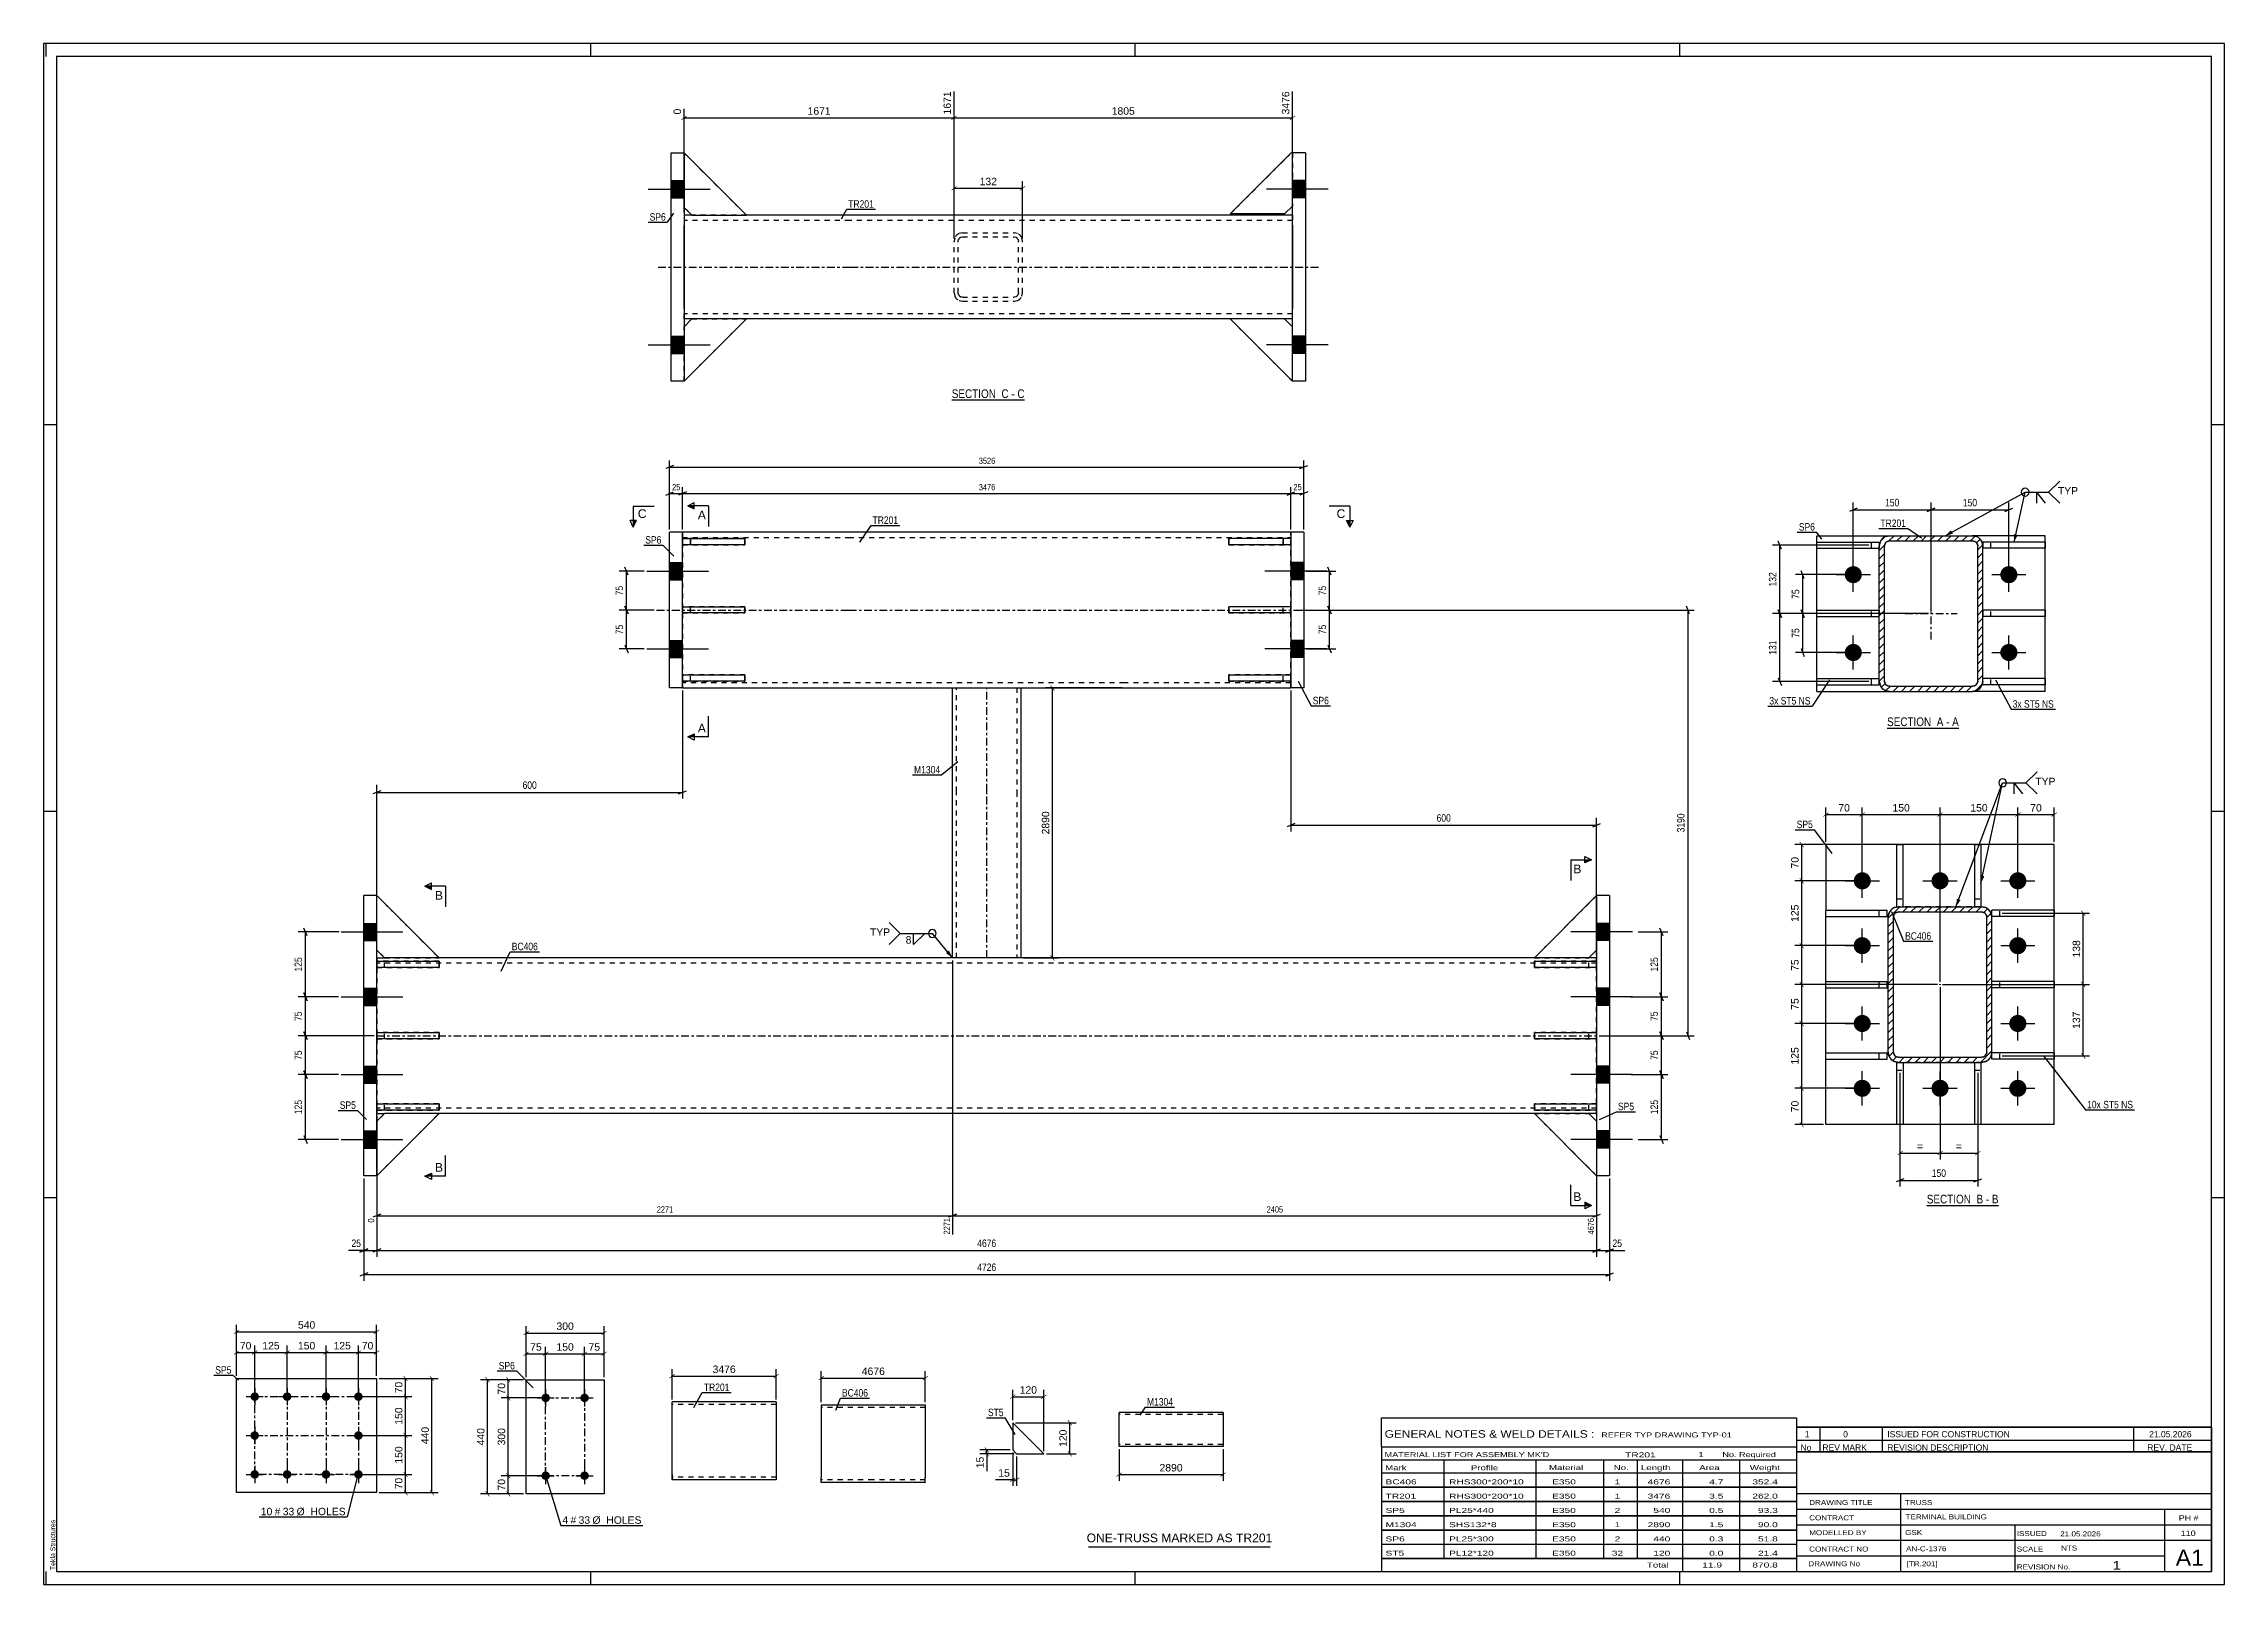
# Paper-space layout 'Layout1' of a CAD drawing. Header units: millimetres. Extents: x 0 to 841, y 0 to 594.
# The model-space entities are those that its viewports show. They can reach past a viewport. Long polylines and large blocks are cut down to what shows.
import ezdxf

# ---------------------------------------------------------------- set-up
doc = ezdxf.new("R2010")
doc.units = ezdxf.units.MM
doc.linetypes.add('DXK_LINE_DOT2', pattern=[3.9198, 1.9599, -1.9599])
doc.linetypes.add('DXK_LINE_DOT3', pattern=[5.9187, 2.979, -0.9799, 0.9799, -0.9799])
doc.layers.add('Viewport layer', color=7, linetype='Continuous', plot=False)
doc.styles.add('Arial', font='ARIAL.TTF', dxfattribs={"height": 0.2})
doc.styles.add('Arial Narrow', font='ARIALN.TTF', dxfattribs={"height": 0.2})

# ---------------------------------------------------------------- blocks, each defined once
blk = doc.blocks.new('Unknown-122566683-1134')
at = {"color": 5, "linetype": 'Continuous'}
for p, q in [((841, 594), (0, 594)), ((0, 594), (0, 0)), ((1, 589), (1, 594)), ((836, 589), (5, 589)), ((5, 589), (5, 5)), ((211, 589), (211, 594)), ((421, 589), (421, 594)), ((631, 589), (631, 594)), ((836, 5), (836, 589)), ((841, 0), (841, 594)), ((5, 447), (0, 447)), ((841, 447), (836, 447)), ((5, 298), (0, 298)), ((841, 298), (836, 298)), ((5, 149), (0, 149)), ((841, 149), (836, 149)), ((0, 0), (841, 0)), ((1, 0), (1, 5)), ((5, 5), (836, 5)), ((211, 0), (211, 5)), ((421, 0), (421, 5)), ((631, 0), (631, 5))]:
    blk.add_line(p, q, dxfattribs=at)
at = {"color": 174, "linetype": 'Continuous', "style": 'Arial'}
blk.add_text('Tekla Structures', height=1.9102, rotation=90, dxfattribs=at).set_placement((4.5, 5.5))
blk = doc.blocks.new('Unknown-122566683-12 - 5916')
at = {"color": 6, "linetype": 'Continuous'}
blk.add_line((710.92, 330.14), (738.57, 330.14), dxfattribs=at)
at = {"color": 0, "linetype": 'Continuous'}
blk.add_wipeout([(729.03, 330.89), (729.03, 334.39), (710.92, 334.39), (710.92, 330.89)], dxfattribs=at)
blk.add_wipeout([(732.64, 330.89), (732.64, 334.39), (730.08, 334.39), (730.08, 330.89)], dxfattribs=at)
at = {"color": 7, "linetype": 'Continuous', "style": 'Arial Narrow'}
blk.add_text('SECTION ', height=3.34, dxfattribs=at).set_placement((710.92, 330.89))
at = {"color": 0, "linetype": 'Continuous'}
blk.add_wipeout([(734.96, 330.89), (734.96, 334.39), (733.69, 334.39), (733.69, 330.89)], dxfattribs=at)
blk.add_wipeout([(738.57, 330.89), (738.57, 334.39), (736.01, 334.39), (736.01, 330.89)], dxfattribs=at)
at = {"color": 7, "linetype": 'Continuous', "style": 'Arial Narrow'}
for s, p in [('A', (730.08, 330.89)), ('-', (733.69, 330.89)), ('A', (736.01, 330.89))]:
    blk.add_text(s, height=3.34, dxfattribs=at).set_placement(p)
blk = doc.blocks.new('Unknown-122566683-13 - 2287')
at = {"color": 6, "linetype": 'Continuous'}
blk.add_line((726.24, 146.11), (753.89, 146.11), dxfattribs=at)
at = {"color": 0, "linetype": 'Continuous'}
blk.add_wipeout([(744.35, 146.86), (744.35, 150.36), (726.24, 150.36), (726.24, 146.86)], dxfattribs=at)
blk.add_wipeout([(747.96, 146.86), (747.96, 150.36), (745.4, 150.36), (745.4, 146.86)], dxfattribs=at)
at = {"color": 7, "linetype": 'Continuous', "style": 'Arial Narrow'}
blk.add_text('SECTION ', height=3.34, dxfattribs=at).set_placement((726.24, 146.86))
at = {"color": 0, "linetype": 'Continuous'}
blk.add_wipeout([(750.28, 146.86), (750.28, 150.36), (749.01, 150.36), (749.01, 146.86)], dxfattribs=at)
blk.add_wipeout([(753.89, 146.86), (753.89, 150.36), (751.33, 150.36), (751.33, 146.86)], dxfattribs=at)
at = {"color": 7, "linetype": 'Continuous', "style": 'Arial Narrow'}
for s, p in [('B', (745.4, 146.86)), ('-', (749.01, 146.86)), ('B', (751.33, 146.86))]:
    blk.add_text(s, height=3.34, dxfattribs=at).set_placement(p)
blk = doc.blocks.new('Unknown-122566683-14 - 1249')
at = {"color": 6, "linetype": 'Continuous'}
blk.add_line((350.23, 456.62), (378.3, 456.62), dxfattribs=at)
at = {"color": 0, "linetype": 'Continuous'}
blk.add_wipeout([(368.33, 457.37), (368.33, 460.87), (350.23, 460.87), (350.23, 457.37)], dxfattribs=at)
blk.add_wipeout([(372.15, 457.37), (372.15, 460.87), (369.38, 460.87), (369.38, 457.37)], dxfattribs=at)
at = {"color": 7, "linetype": 'Continuous', "style": 'Arial Narrow'}
blk.add_text('SECTION ', height=3.34, dxfattribs=at).set_placement((350.23, 457.37))
at = {"color": 0, "linetype": 'Continuous'}
blk.add_wipeout([(374.48, 457.37), (374.48, 460.87), (373.2, 460.87), (373.2, 457.37)], dxfattribs=at)
blk.add_wipeout([(378.3, 457.37), (378.3, 460.87), (375.53, 460.87), (375.53, 457.37)], dxfattribs=at)
at = {"color": 7, "linetype": 'Continuous', "style": 'Arial Narrow'}
for s, p in [('C', (369.38, 457.37)), ('-', (373.2, 457.37)), ('C', (375.53, 457.37))]:
    blk.add_text(s, height=3.34, dxfattribs=at).set_placement(p)
blk = doc.blocks.new('Bolt-122566683-1923 - 1876')
at = {"linetype": 'Continuous'}
for points in [[(81.41, 74.03, -1), (81.41, 70.73, -1)], [(93.91, 74.03, -1), (93.91, 70.73, -1)], [(108.91, 74.03, -1), (108.91, 70.73, -1)], [(121.41, 74.03, -1), (121.41, 70.73, -1)], [(81.41, 59.03, -1), (81.41, 55.73, -1)], [(121.41, 59.03, -1), (121.41, 55.73, -1)], [(81.41, 44.03, -1), (81.41, 40.73, -1)], [(93.91, 44.03, -1), (93.91, 40.73, -1)], [(108.91, 44.03, -1), (108.91, 40.73, -1)], [(121.41, 44.03, -1), (121.41, 40.73, -1)]]:
    blk.add_hatch(color=1, dxfattribs=at).paths.add_polyline_path(points)
at = {"color": 1, "linetype": 'Continuous'}
for p, q in [((78.11, 72.38), (84.71, 72.38)), ((81.41, 75.68), (81.41, 69.08)), ((90.61, 72.38), (97.21, 72.38)), ((93.91, 75.68), (93.91, 69.08)), ((105.61, 72.38), (112.21, 72.38)), ((108.91, 75.68), (108.91, 69.08)), ((118.11, 72.38), (124.71, 72.38)), ((121.41, 75.68), (121.41, 69.08)), ((81.41, 60.68), (81.41, 54.08)), ((121.41, 60.68), (121.41, 54.08)), ((78.11, 57.38), (84.71, 57.38)), ((118.11, 57.38), (124.71, 57.38)), ((78.11, 42.38), (84.71, 42.38)), ((81.41, 45.68), (81.41, 39.08)), ((90.61, 42.38), (97.21, 42.38)), ((93.91, 45.68), (93.91, 39.08)), ((105.61, 42.38), (112.21, 42.38)), ((108.91, 45.68), (108.91, 39.08)), ((118.11, 42.38), (124.71, 42.38)), ((121.41, 45.68), (121.41, 39.08))]:
    blk.add_line(p, q, dxfattribs=at)
blk = doc.blocks.new('Part-122566683-1892 - 1876')
at = {"color": 2, "linetype": 'Continuous'}
for p, q in [((74.41, 35.38), (74.41, 79.38)), ((74.41, 79.38), (128.41, 79.38)), ((128.41, 79.38), (128.41, 35.38)), ((128.41, 35.38), (74.41, 35.38))]:
    blk.add_line(p, q, dxfattribs=at)
blk = doc.blocks.new('Part-122566683-2838 - 2769')
at = {"color": 2, "linetype": 'Continuous'}
for p, q in [((486.01, 405.63), (481.01, 405.63)), ((481.01, 405.63), (481.01, 345.63)), ((486.01, 405.63), (486.01, 345.63)), ((486.01, 345.63), (481.01, 345.63))]:
    blk.add_line(p, q, dxfattribs=at)
blk = doc.blocks.new('Part-122566683-2773 - 2769')
at = {"color": 7, "linetype": 'DXK_LINE_DOT2'}
for p, q in [((270.41, 376.9), (246.41, 376.9)), ((246.41, 376.9), (246.41, 374.5)), ((246.41, 374.5), (270.41, 374.5)), ((249.41, 374.5), (249.41, 376.9)), ((270.41, 374.5), (270.41, 376.9))]:
    blk.add_line(p, q, dxfattribs=at)
blk = doc.blocks.new('Part-122566683-2771 - 2769')
at = {"color": 2, "linetype": 'Continuous'}
for p, q in [((246.41, 403.2), (270.41, 403.2)), ((246.41, 403.2), (246.41, 400.8)), ((270.41, 400.8), (246.41, 400.8)), ((270.41, 403.2), (270.41, 400.8))]:
    blk.add_line(p, q, dxfattribs=at)
at = {"color": 7, "linetype": 'DXK_LINE_DOT2'}
blk.add_line((249.41, 400.8), (249.41, 403.2), dxfattribs=at)
blk = doc.blocks.new('Part-122566683-2843 - 2769')
at = {"color": 2, "linetype": 'Continuous'}
for p, q in [((603.91, 265.53), (598.91, 265.53)), ((598.91, 265.53), (598.91, 157.53)), ((603.91, 265.53), (603.91, 157.53)), ((603.91, 157.53), (598.91, 157.53))]:
    blk.add_line(p, q, dxfattribs=at)
blk = doc.blocks.new('Part-122566683-2780 - 2769')
at = {"color": 2, "linetype": 'Continuous'}
for p, q in [((310.41, 405.63), (246.4, 405.63)), ((416.91, 405.63), (310.51, 405.63)), ((481.01, 405.63), (417.01, 405.63)), ((246.4, 345.63), (310.41, 345.63)), ((310.51, 345.63), (416.91, 345.63)), ((417.01, 345.63), (481.01, 345.63))]:
    blk.add_line(p, q, dxfattribs=at)
at = {"color": 7, "linetype": 'DXK_LINE_DOT2'}
for p, q in [((246.4, 405.63), (246.4, 345.63)), ((481.01, 345.63), (481.01, 405.63)), ((246.4, 403.63), (310.41, 403.63)), ((310.51, 403.63), (416.91, 403.63)), ((417.01, 403.63), (481.01, 403.63)), ((310.41, 347.63), (246.4, 347.63)), ((416.91, 347.63), (310.51, 347.63)), ((481.01, 347.63), (417.01, 347.63))]:
    blk.add_line(p, q, dxfattribs=at)
at = {"color": 7, "linetype": 'DXK_LINE_DOT3'}
for p, q in [((236.4, 375.63), (310.41, 375.63)), ((310.51, 375.63), (416.91, 375.63)), ((417.01, 375.63), (491.01, 375.63))]:
    blk.add_line(p, q, dxfattribs=at)
blk = doc.blocks.new('Part-122566683-2772 - 2769')
at = {"color": 2, "linetype": 'Continuous'}
for p, q in [((246.41, 348.2), (246.41, 350.6)), ((246.41, 350.6), (270.41, 350.6)), ((270.41, 348.2), (246.41, 348.2)), ((270.41, 350.6), (270.41, 348.2))]:
    blk.add_line(p, q, dxfattribs=at)
at = {"color": 7, "linetype": 'DXK_LINE_DOT2'}
blk.add_line((249.41, 348.2), (249.41, 350.6), dxfattribs=at)
blk = doc.blocks.new('Part-122566683-2774 - 2769')
at = {"color": 7, "linetype": 'DXK_LINE_DOT2'}
for p, q in [((270.41, 403.2), (246.41, 403.2)), ((246.41, 403.2), (246.41, 400.8)), ((246.41, 400.8), (270.41, 400.8)), ((249.41, 403.2), (249.41, 400.8)), ((270.41, 400.8), (270.41, 403.2))]:
    blk.add_line(p, q, dxfattribs=at)
blk = doc.blocks.new('Part-122566683-2775 - 2769')
at = {"color": 7, "linetype": 'DXK_LINE_DOT2'}
for p, q in [((270.41, 350.6), (246.41, 350.6)), ((246.41, 350.6), (246.41, 348.2)), ((246.41, 348.2), (270.41, 348.2)), ((249.41, 348.2), (249.41, 350.6)), ((270.41, 348.2), (270.41, 350.6))]:
    blk.add_line(p, q, dxfattribs=at)
blk = doc.blocks.new('Part-122566683-2855 - 2769')
at = {"color": 7, "linetype": 'DXK_LINE_DOT2'}
for p, q in [((598.91, 265.53), (574.91, 241.53)), ((598.91, 244.53), (598.91, 265.53)), ((595.91, 241.53), (598.91, 244.53)), ((574.91, 241.53), (595.91, 241.53))]:
    blk.add_line(p, q, dxfattribs=at)
blk = doc.blocks.new('Part-122566683-2785 - 2769')
at = {"color": 2, "linetype": 'Continuous'}
for p, q in [((128.5, 241.53), (131.5, 241.53)), ((192.5, 241.53), (152.5, 241.53)), ((310.41, 241.53), (192.6, 241.53)), ((416.91, 241.53), (310.51, 241.53)), ((534.81, 241.53), (417.01, 241.53)), ((598.91, 241.53), (534.91, 241.53)), ((128.5, 181.53), (131.5, 181.53)), ((192.5, 181.53), (152.5, 181.53)), ((310.41, 181.53), (192.6, 181.53)), ((416.91, 181.53), (310.51, 181.53)), ((534.81, 181.53), (417.01, 181.53)), ((598.91, 181.53), (534.91, 181.53))]:
    blk.add_line(p, q, dxfattribs=at)
at = {"color": 7, "linetype": 'DXK_LINE_DOT2'}
for p, q in [((128.5, 241.53), (128.5, 181.53)), ((192.5, 239.53), (128.5, 239.53)), ((131.5, 241.53), (152.5, 241.53)), ((310.41, 239.53), (192.6, 239.53)), ((416.91, 239.53), (310.51, 239.53)), ((534.81, 239.53), (417.01, 239.53)), ((598.91, 239.53), (534.91, 239.53)), ((598.91, 181.53), (598.91, 241.53)), ((192.5, 183.53), (128.5, 183.53)), ((152.5, 181.53), (131.5, 181.53)), ((310.41, 183.53), (192.6, 183.53)), ((416.91, 183.53), (310.51, 183.53)), ((534.81, 183.53), (417.01, 183.53)), ((598.91, 183.53), (534.91, 183.53))]:
    blk.add_line(p, q, dxfattribs=at)
at = {"color": 7, "linetype": 'DXK_LINE_DOT3'}
for p, q in [((128.5, 211.53), (192.5, 211.53)), ((192.6, 211.53), (310.41, 211.53)), ((310.51, 211.53), (416.91, 211.53)), ((417.01, 211.53), (534.81, 211.53)), ((534.91, 211.53), (598.91, 211.53))]:
    blk.add_line(p, q, dxfattribs=at)
blk = doc.blocks.new('Part-122566683-2857 - 2769')
at = {"color": 7, "linetype": 'DXK_LINE_DOT2'}
for p, q in [((131.5, 181.53), (128.5, 178.53)), ((128.5, 157.53), (152.5, 181.53)), ((128.5, 178.53), (128.5, 157.53)), ((152.5, 181.53), (131.5, 181.53))]:
    blk.add_line(p, q, dxfattribs=at)
blk = doc.blocks.new('Bolt-122566683-2786 - 2769')
at = {"linetype": 'Continuous'}
for points in [[(598.91, 254.83), (598.91, 248.23), (603.91, 248.23), (603.91, 254.83)], [(598.91, 254.83), (598.91, 248.23), (603.91, 248.23), (603.91, 254.83)], [(598.91, 254.83), (598.91, 248.23), (603.91, 248.23), (603.91, 254.83)], [(598.91, 229.83), (598.91, 223.23), (603.91, 223.23), (603.91, 229.83)], [(598.91, 229.83), (598.91, 223.23), (603.91, 223.23), (603.91, 229.83)], [(598.91, 199.83), (598.91, 193.23), (603.91, 193.23), (603.91, 199.83)], [(598.91, 199.83), (598.91, 193.23), (603.91, 193.23), (603.91, 199.83)], [(598.91, 174.83), (598.91, 168.23), (603.91, 168.23), (603.91, 174.83)], [(598.91, 174.83), (598.91, 168.23), (603.91, 168.23), (603.91, 174.83)], [(598.91, 174.83), (598.91, 168.23), (603.91, 168.23), (603.91, 174.83)]]:
    blk.add_hatch(color=1, dxfattribs=at).paths.add_polyline_path(points)
at = {"color": 1, "linetype": 'Continuous'}
for p, q in [((603.91, 254.83), (598.91, 254.83)), ((603.91, 254.83), (598.91, 254.83)), ((603.91, 254.83), (598.91, 254.83)), ((612.71, 251.53), (588.91, 251.53)), ((612.71, 251.53), (588.91, 251.53)), ((612.71, 251.53), (588.91, 251.53)), ((603.91, 248.23), (598.91, 248.23)), ((603.91, 248.23), (598.91, 248.23)), ((603.91, 248.23), (598.91, 248.23)), ((603.91, 229.83), (598.91, 229.83)), ((603.91, 229.83), (598.91, 229.83)), ((612.71, 226.53), (588.91, 226.53)), ((612.71, 226.53), (588.91, 226.53)), ((603.91, 223.23), (598.91, 223.23)), ((603.91, 223.23), (598.91, 223.23)), ((612.71, 196.53), (588.91, 196.53)), ((612.71, 196.53), (588.91, 196.53)), ((603.91, 199.83), (598.91, 199.83)), ((603.91, 199.83), (598.91, 199.83)), ((603.91, 193.23), (598.91, 193.23)), ((603.91, 193.23), (598.91, 193.23)), ((612.71, 171.53), (588.91, 171.53)), ((612.71, 171.53), (588.91, 171.53)), ((612.71, 171.53), (588.91, 171.53)), ((603.91, 174.83), (598.91, 174.83)), ((603.91, 174.83), (598.91, 174.83)), ((603.91, 174.83), (598.91, 174.83)), ((603.91, 168.23), (598.91, 168.23)), ((603.91, 168.23), (598.91, 168.23)), ((603.91, 168.23), (598.91, 168.23))]:
    blk.add_line(p, q, dxfattribs=at)
blk = doc.blocks.new('Part-122566683-2852 - 2769')
at = {"color": 7, "linetype": 'DXK_LINE_DOT2'}
for p, q in [((598.9, 185.23), (574.9, 185.23)), ((574.9, 185.23), (574.9, 182.83)), ((595.9, 182.83), (595.9, 185.23)), ((598.9, 182.83), (598.9, 185.23)), ((574.9, 182.83), (598.9, 182.83))]:
    blk.add_line(p, q, dxfattribs=at)
blk = doc.blocks.new('Bolt-122566683-2787 - 2769')
at = {"linetype": 'Continuous'}
for points in [[(481.01, 393.93), (481.01, 387.33), (486.01, 387.33), (486.01, 393.93)], [(481.01, 393.93), (481.01, 387.33), (486.01, 387.33), (486.01, 393.93)], [(481.01, 363.93), (481.01, 357.33), (486.01, 357.33), (486.01, 363.93)], [(481.01, 363.93), (481.01, 357.33), (486.01, 357.33), (486.01, 363.93)]]:
    blk.add_hatch(color=1, dxfattribs=at).paths.add_polyline_path(points)
at = {"color": 1, "linetype": 'Continuous'}
for p, q in [((494.81, 390.63), (471.01, 390.63)), ((494.81, 390.63), (471.01, 390.63)), ((486.01, 393.93), (481.01, 393.93)), ((486.01, 393.93), (481.01, 393.93)), ((486.01, 387.33), (481.01, 387.33)), ((486.01, 387.33), (481.01, 387.33)), ((486.01, 363.93), (481.01, 363.93)), ((486.01, 363.93), (481.01, 363.93)), ((494.81, 360.63), (471.01, 360.63)), ((494.81, 360.63), (471.01, 360.63)), ((486.01, 357.33), (481.01, 357.33)), ((486.01, 357.33), (481.01, 357.33))]:
    blk.add_line(p, q, dxfattribs=at)
blk = doc.blocks.new('Part-122566683-2851 - 2769')
at = {"color": 7, "linetype": 'DXK_LINE_DOT2'}
for p, q in [((598.9, 240.23), (574.9, 240.23)), ((574.9, 240.23), (574.9, 237.83)), ((574.9, 237.83), (598.9, 237.83)), ((595.9, 237.83), (595.9, 240.23)), ((598.9, 237.83), (598.9, 240.23))]:
    blk.add_line(p, q, dxfattribs=at)
blk = doc.blocks.new('Bolt-122566683-2788 - 2769')
at = {"linetype": 'Continuous'}
for points in [[(123.5, 254.83), (123.5, 248.23), (128.5, 248.23), (128.5, 254.83)], [(123.5, 254.83), (123.5, 248.23), (128.5, 248.23), (128.5, 254.83)], [(123.5, 254.83), (123.5, 248.23), (128.5, 248.23), (128.5, 254.83)], [(123.5, 229.83), (123.5, 223.23), (128.5, 223.23), (128.5, 229.83)], [(123.5, 229.83), (123.5, 223.23), (128.5, 223.23), (128.5, 229.83)], [(123.5, 199.83), (123.5, 193.23), (128.5, 193.23), (128.5, 199.83)], [(123.5, 199.83), (123.5, 193.23), (128.5, 193.23), (128.5, 199.83)], [(123.5, 174.83), (123.5, 168.23), (128.5, 168.23), (128.5, 174.83)], [(123.5, 174.83), (123.5, 168.23), (128.5, 168.23), (128.5, 174.83)], [(123.5, 174.83), (123.5, 168.23), (128.5, 168.23), (128.5, 174.83)]]:
    blk.add_hatch(color=1, dxfattribs=at).paths.add_polyline_path(points)
at = {"color": 1, "linetype": 'Continuous'}
for p, q in [((123.5, 254.83), (128.5, 254.83)), ((123.5, 254.83), (128.5, 254.83)), ((123.5, 254.83), (128.5, 254.83)), ((114.7, 251.53), (138.5, 251.53)), ((114.7, 251.53), (138.5, 251.53)), ((114.7, 251.53), (138.5, 251.53)), ((123.5, 248.23), (128.5, 248.23)), ((123.5, 248.23), (128.5, 248.23)), ((123.5, 248.23), (128.5, 248.23)), ((123.5, 229.83), (128.5, 229.83)), ((123.5, 229.83), (128.5, 229.83)), ((114.7, 226.53), (138.5, 226.53)), ((114.7, 226.53), (138.5, 226.53)), ((123.5, 223.23), (128.5, 223.23)), ((123.5, 223.23), (128.5, 223.23)), ((114.7, 196.53), (138.5, 196.53)), ((114.7, 196.53), (138.5, 196.53)), ((123.5, 199.83), (128.5, 199.83)), ((123.5, 199.83), (128.5, 199.83)), ((123.5, 193.23), (128.5, 193.23)), ((123.5, 193.23), (128.5, 193.23)), ((114.7, 171.53), (138.5, 171.53)), ((114.7, 171.53), (138.5, 171.53)), ((114.7, 171.53), (138.5, 171.53)), ((123.5, 174.83), (128.5, 174.83)), ((123.5, 174.83), (128.5, 174.83)), ((123.5, 174.83), (128.5, 174.83)), ((123.5, 168.23), (128.5, 168.23)), ((123.5, 168.23), (128.5, 168.23)), ((123.5, 168.23), (128.5, 168.23))]:
    blk.add_line(p, q, dxfattribs=at)
blk = doc.blocks.new('Bolt-122566683-2789 - 2769')
at = {"linetype": 'Continuous'}
for points in [[(241.4, 393.93), (241.4, 387.33), (246.4, 387.33), (246.4, 393.93)], [(241.4, 393.93), (241.4, 387.33), (246.4, 387.33), (246.4, 393.93)], [(241.4, 363.93), (241.4, 357.33), (246.4, 357.33), (246.4, 363.93)], [(241.4, 363.93), (241.4, 357.33), (246.4, 357.33), (246.4, 363.93)]]:
    blk.add_hatch(color=1, dxfattribs=at).paths.add_polyline_path(points)
at = {"color": 1, "linetype": 'Continuous'}
for p, q in [((232.6, 390.63), (256.4, 390.63)), ((232.6, 390.63), (256.4, 390.63)), ((241.4, 393.93), (246.4, 393.93)), ((241.4, 393.93), (246.4, 393.93)), ((241.4, 387.33), (246.4, 387.33)), ((241.4, 387.33), (246.4, 387.33)), ((241.4, 363.93), (246.4, 363.93)), ((241.4, 363.93), (246.4, 363.93)), ((232.6, 360.63), (256.4, 360.63)), ((232.6, 360.63), (256.4, 360.63)), ((241.4, 357.33), (246.4, 357.33)), ((241.4, 357.33), (246.4, 357.33))]:
    blk.add_line(p, q, dxfattribs=at)
blk = doc.blocks.new('Part-122566683-2848 - 2769')
at = {"color": 2, "linetype": 'Continuous'}
for p, q in [((350.51, 305.63), (350.51, 345.63)), ((376.91, 345.63), (376.91, 305.63)), ((350.51, 241.53), (350.51, 305.53)), ((376.91, 305.53), (376.91, 241.53))]:
    blk.add_line(p, q, dxfattribs=at)
at = {"color": 7, "linetype": 'DXK_LINE_DOT2'}
for p, q in [((350.51, 345.63), (376.91, 345.63)), ((352.11, 305.63), (352.11, 345.63)), ((375.31, 345.63), (375.31, 305.63)), ((352.11, 241.53), (352.11, 305.53)), ((375.31, 305.53), (375.31, 241.53)), ((376.91, 241.53), (350.51, 241.53))]:
    blk.add_line(p, q, dxfattribs=at)
at = {"color": 7, "linetype": 'DXK_LINE_DOT3'}
for p, q in [((363.71, 305.63), (363.71, 345.63)), ((363.71, 241.53), (363.71, 305.53))]:
    blk.add_line(p, q, dxfattribs=at)
blk = doc.blocks.new('Part-122566683-2817 - 2769')
at = {"color": 7, "linetype": 'DXK_LINE_DOT2'}
for p, q in [((152.5, 185.23), (128.5, 185.23)), ((128.5, 185.23), (128.5, 182.83)), ((131.5, 182.83), (131.5, 185.23)), ((152.5, 182.83), (152.5, 185.23)), ((128.5, 182.83), (152.5, 182.83))]:
    blk.add_line(p, q, dxfattribs=at)
blk = doc.blocks.new('Part-122566683-2810 - 2769')
at = {"color": 2, "linetype": 'Continuous'}
for p, q in [((246.41, 376.9), (270.41, 376.9)), ((246.41, 376.9), (246.41, 374.5)), ((270.41, 374.5), (246.41, 374.5)), ((270.41, 376.9), (270.41, 374.5))]:
    blk.add_line(p, q, dxfattribs=at)
at = {"color": 7, "linetype": 'DXK_LINE_DOT2'}
blk.add_line((249.41, 374.5), (249.41, 376.9), dxfattribs=at)
blk = doc.blocks.new('Part-122566683-2811 - 2769')
at = {"color": 7, "linetype": 'DXK_LINE_DOT2'}
for p, q in [((481.01, 350.6), (457.01, 350.6)), ((457.01, 350.6), (457.01, 348.2)), ((457.01, 348.2), (481.01, 348.2)), ((478.01, 348.2), (478.01, 350.6)), ((481.01, 348.2), (481.01, 350.6))]:
    blk.add_line(p, q, dxfattribs=at)
blk = doc.blocks.new('Part-122566683-2812 - 2769')
at = {"color": 7, "linetype": 'DXK_LINE_DOT2'}
for p, q in [((481.01, 403.2), (457.01, 403.2)), ((457.01, 403.2), (457.01, 400.8)), ((457.01, 400.8), (481.01, 400.8)), ((478.01, 403.2), (478.01, 400.8)), ((481.01, 400.8), (481.01, 403.2))]:
    blk.add_line(p, q, dxfattribs=at)
blk = doc.blocks.new('Part-122566683-2813 - 2769')
at = {"color": 7, "linetype": 'DXK_LINE_DOT2'}
for p, q in [((481.01, 376.9), (457.01, 376.9)), ((457.01, 376.9), (457.01, 374.5)), ((457.01, 374.5), (481.01, 374.5)), ((478.01, 374.5), (478.01, 376.9)), ((481.01, 374.5), (481.01, 376.9))]:
    blk.add_line(p, q, dxfattribs=at)
blk = doc.blocks.new('Part-122566683-2821 - 2769')
at = {"color": 2, "linetype": 'Continuous'}
for p, q in [((128.5, 237.83), (128.5, 240.23)), ((128.5, 240.23), (152.5, 240.23)), ((152.5, 237.83), (128.5, 237.83)), ((152.5, 240.23), (152.5, 237.83))]:
    blk.add_line(p, q, dxfattribs=at)
at = {"color": 7, "linetype": 'DXK_LINE_DOT2'}
blk.add_line((131.5, 237.83), (131.5, 240.23), dxfattribs=at)
blk = doc.blocks.new('Part-122566683-2814 - 2769')
at = {"color": 2, "linetype": 'Continuous'}
for p, q in [((457.01, 350.6), (481.01, 350.6)), ((457.01, 348.2), (457.01, 350.6)), ((481.01, 348.2), (457.01, 348.2)), ((481.01, 350.6), (481.01, 348.2))]:
    blk.add_line(p, q, dxfattribs=at)
at = {"color": 7, "linetype": 'DXK_LINE_DOT2'}
blk.add_line((478.01, 348.2), (478.01, 350.6), dxfattribs=at)
blk = doc.blocks.new('Part-122566683-2815 - 2769')
at = {"color": 2, "linetype": 'Continuous'}
for p, q in [((481.01, 403.2), (457.01, 403.2)), ((457.01, 400.8), (457.01, 403.2)), ((481.01, 400.8), (457.01, 400.8)), ((481.01, 403.2), (481.01, 400.8))]:
    blk.add_line(p, q, dxfattribs=at)
at = {"color": 7, "linetype": 'DXK_LINE_DOT2'}
blk.add_line((478.01, 400.8), (478.01, 403.2), dxfattribs=at)
blk = doc.blocks.new('Part-122566683-2816 - 2769')
at = {"color": 2, "linetype": 'Continuous'}
for p, q in [((481.01, 376.9), (457.01, 376.9)), ((457.01, 374.5), (457.01, 376.9)), ((481.01, 374.5), (457.01, 374.5)), ((481.01, 376.9), (481.01, 374.5))]:
    blk.add_line(p, q, dxfattribs=at)
at = {"color": 7, "linetype": 'DXK_LINE_DOT2'}
blk.add_line((478.01, 374.5), (478.01, 376.9), dxfattribs=at)
blk = doc.blocks.new('Part-122566683-2818 - 2769')
at = {"color": 7, "linetype": 'DXK_LINE_DOT2'}
for p, q in [((152.5, 240.23), (128.5, 240.23)), ((128.5, 240.23), (128.5, 237.83)), ((128.5, 237.83), (152.5, 237.83)), ((131.5, 237.83), (131.5, 240.23)), ((152.5, 237.83), (152.5, 240.23))]:
    blk.add_line(p, q, dxfattribs=at)
blk = doc.blocks.new('Part-122566683-2819 - 2769')
at = {"color": 7, "linetype": 'DXK_LINE_DOT2'}
for p, q in [((152.5, 212.73), (128.5, 212.73)), ((128.5, 212.73), (128.5, 210.33)), ((128.5, 210.33), (152.5, 210.33)), ((131.5, 210.33), (131.5, 212.73)), ((152.5, 210.33), (152.5, 212.73))]:
    blk.add_line(p, q, dxfattribs=at)
blk = doc.blocks.new('Part-122566683-2820 - 2769')
at = {"color": 2, "linetype": 'Continuous'}
for p, q in [((128.5, 182.83), (128.5, 185.23)), ((128.5, 185.23), (152.5, 185.23)), ((152.5, 185.23), (152.5, 182.83)), ((152.5, 182.83), (128.5, 182.83))]:
    blk.add_line(p, q, dxfattribs=at)
at = {"color": 7, "linetype": 'DXK_LINE_DOT2'}
blk.add_line((131.5, 182.83), (131.5, 185.23), dxfattribs=at)
blk = doc.blocks.new('Part-122566683-2822 - 2769')
at = {"color": 2, "linetype": 'Continuous'}
for p, q in [((574.9, 240.23), (598.9, 240.23)), ((574.9, 237.83), (574.9, 240.23)), ((598.9, 237.83), (574.9, 237.83)), ((598.9, 240.23), (598.9, 237.83))]:
    blk.add_line(p, q, dxfattribs=at)
at = {"color": 7, "linetype": 'DXK_LINE_DOT2'}
blk.add_line((595.9, 237.83), (595.9, 240.23), dxfattribs=at)
blk = doc.blocks.new('Part-122566683-2823 - 2769')
at = {"color": 2, "linetype": 'Continuous'}
for p, q in [((574.9, 212.73), (598.9, 212.73)), ((574.9, 210.33), (574.9, 212.73)), ((598.9, 210.33), (574.9, 210.33)), ((598.9, 212.73), (598.9, 210.33))]:
    blk.add_line(p, q, dxfattribs=at)
at = {"color": 7, "linetype": 'DXK_LINE_DOT2'}
blk.add_line((595.9, 210.33), (595.9, 212.73), dxfattribs=at)
blk = doc.blocks.new('Part-122566683-2828 - 2769')
at = {"color": 2, "linetype": 'Continuous'}
for p, q in [((241.4, 345.63), (241.4, 405.63)), ((246.4, 405.63), (241.4, 405.63)), ((246.4, 345.63), (246.4, 405.63)), ((246.4, 345.63), (241.4, 345.63))]:
    blk.add_line(p, q, dxfattribs=at)
blk = doc.blocks.new('Part-122566683-2833 - 2769')
at = {"color": 2, "linetype": 'Continuous'}
for p, q in [((123.5, 157.53), (123.5, 265.53)), ((128.5, 265.53), (123.5, 265.53)), ((128.5, 157.53), (128.5, 265.53)), ((128.5, 157.53), (123.5, 157.53))]:
    blk.add_line(p, q, dxfattribs=at)
blk = doc.blocks.new('Part-122566683-2849 - 2769')
at = {"color": 2, "linetype": 'Continuous'}
for p, q in [((574.9, 185.23), (598.9, 185.23)), ((574.9, 182.83), (574.9, 185.23)), ((598.9, 185.23), (598.9, 182.83)), ((598.9, 182.83), (574.9, 182.83))]:
    blk.add_line(p, q, dxfattribs=at)
at = {"color": 7, "linetype": 'DXK_LINE_DOT2'}
blk.add_line((595.9, 182.83), (595.9, 185.23), dxfattribs=at)
blk = doc.blocks.new('Part-122566683-2850 - 2769')
at = {"color": 7, "linetype": 'DXK_LINE_DOT2'}
for p, q in [((598.9, 212.73), (574.9, 212.73)), ((574.9, 212.73), (574.9, 210.33)), ((574.9, 210.33), (598.9, 210.33)), ((595.9, 210.33), (595.9, 212.73)), ((598.9, 210.33), (598.9, 212.73))]:
    blk.add_line(p, q, dxfattribs=at)
blk = doc.blocks.new('Part-122566683-2853 - 2769')
at = {"color": 7, "linetype": 'DXK_LINE_DOT2'}
for p, q in [((574.91, 181.53), (595.91, 181.53)), ((598.91, 157.53), (574.91, 181.53)), ((595.91, 181.53), (598.91, 178.53)), ((598.91, 178.53), (598.91, 157.53))]:
    blk.add_line(p, q, dxfattribs=at)
blk = doc.blocks.new('Part-122566683-2854 - 2769')
at = {"color": 2, "linetype": 'Continuous'}
for p, q in [((598.91, 157.53), (574.91, 181.53)), ((595.91, 181.53), (598.91, 178.53))]:
    blk.add_line(p, q, dxfattribs=at)
at = {"color": 7, "linetype": 'DXK_LINE_DOT2'}
for p, q in [((574.91, 181.53), (595.91, 181.53)), ((598.91, 178.53), (598.91, 157.53))]:
    blk.add_line(p, q, dxfattribs=at)
blk = doc.blocks.new('Part-122566683-2856 - 2769')
at = {"color": 2, "linetype": 'Continuous'}
for p, q in [((598.91, 265.53), (574.91, 241.53)), ((595.91, 241.53), (598.91, 244.53))]:
    blk.add_line(p, q, dxfattribs=at)
at = {"color": 7, "linetype": 'DXK_LINE_DOT2'}
for p, q in [((598.91, 244.53), (598.91, 265.53)), ((574.91, 241.53), (595.91, 241.53))]:
    blk.add_line(p, q, dxfattribs=at)
blk = doc.blocks.new('Part-122566683-2858 - 2769')
at = {"color": 2, "linetype": 'Continuous'}
for p, q in [((131.5, 181.53), (128.5, 178.53)), ((128.5, 157.53), (152.5, 181.53)), ((152.5, 181.53), (131.5, 181.53))]:
    blk.add_line(p, q, dxfattribs=at)
at = {"color": 7, "linetype": 'DXK_LINE_DOT2'}
blk.add_line((128.5, 157.53), (128.5, 178.53), dxfattribs=at)
blk = doc.blocks.new('Part-122566683-2859 - 2769')
at = {"color": 7, "linetype": 'DXK_LINE_DOT2'}
for p, q in [((128.5, 244.53), (128.5, 265.53)), ((128.5, 265.53), (152.5, 241.53)), ((131.5, 241.53), (128.5, 244.53)), ((152.5, 241.53), (131.5, 241.53))]:
    blk.add_line(p, q, dxfattribs=at)
blk = doc.blocks.new('Part-122566683-2860 - 2769')
at = {"color": 2, "linetype": 'Continuous'}
for p, q in [((128.5, 265.53), (152.5, 241.53)), ((131.5, 241.53), (128.5, 244.53)), ((152.5, 241.53), (131.5, 241.53))]:
    blk.add_line(p, q, dxfattribs=at)
at = {"color": 7, "linetype": 'DXK_LINE_DOT2'}
blk.add_line((128.5, 244.53), (128.5, 265.53), dxfattribs=at)
blk = doc.blocks.new('Part-122566683-2861 - 2769')
at = {"color": 2, "linetype": 'Continuous'}
for p, q in [((128.5, 210.33), (128.5, 212.73)), ((128.5, 212.73), (152.5, 212.73)), ((152.5, 210.33), (128.5, 210.33)), ((152.5, 212.73), (152.5, 210.33))]:
    blk.add_line(p, q, dxfattribs=at)
at = {"color": 7, "linetype": 'DXK_LINE_DOT2'}
blk.add_line((131.5, 210.33), (131.5, 212.73), dxfattribs=at)
blk = doc.blocks.new('Part-122566683-5944 - 5916')
at = {"color": 2, "linetype": 'Continuous'}
for p, q in [((771.89, 349.25), (747.89, 349.25)), ((747.89, 346.85), (747.89, 348.27)), ((771.89, 346.85), (747.89, 346.85)), ((771.89, 349.25), (771.89, 346.85))]:
    blk.add_line(p, q, dxfattribs=at)
at = {"color": 7, "linetype": 'DXK_LINE_DOT2'}
for p, q in [((747.89, 348.27), (747.89, 349.25)), ((750.89, 346.85), (750.89, 349.25))]:
    blk.add_line(p, q, dxfattribs=at)
blk = doc.blocks.new('Part-122566683-5920 - 5916')
at = {"color": 2, "linetype": 'Continuous'}
for p, q in [((683.89, 344.27), (683.89, 404.27)), ((683.89, 404.27), (711.89, 404.27)), ((771.89, 404.27), (743.89, 404.27)), ((771.89, 344.27), (771.89, 404.27)), ((683.89, 344.27), (711.89, 344.27)), ((771.89, 344.27), (743.89, 344.27))]:
    blk.add_line(p, q, dxfattribs=at)
at = {"color": 7, "linetype": 'DXK_LINE_DOT2'}
for p, q in [((711.89, 404.27), (743.89, 404.27)), ((711.89, 344.27), (743.89, 344.27))]:
    blk.add_line(p, q, dxfattribs=at)
blk = doc.blocks.new('Part-122566683-5955 - 5916')
at = {"linetype": 'Continuous'}
h = blk.add_hatch(dxfattribs=at)
h.set_pattern_fill('', scale=0.7, style=0, pattern_type=0)
h.set_pattern_definition([(45, (707.8937, 348.2728), (-1.571545, 1.571545), [])])
h.paths.add_polyline_path([(707.89, 400.27), (707.89, 348.27), (708.2, 346.74), (709.07, 345.44), (710.36, 344.58), (711.89, 344.27), (743.89, 344.27), (745.42, 344.58), (746.72, 345.44), (747.59, 346.74), (747.89, 348.27), (747.89, 400.27), (747.59, 401.8), (746.72, 403.1), (745.42, 403.97), (743.89, 404.27), (711.89, 404.27), (710.36, 403.97), (709.07, 403.1), (708.2, 401.8)])
h.paths.add_polyline_path([(710.48, 401.69), (711.13, 402.12), (711.89, 402.27), (743.89, 402.27), (744.66, 402.12), (745.31, 401.69), (745.74, 401.04), (745.89, 400.27), (745.89, 348.27), (745.74, 347.51), (745.31, 346.86), (744.66, 346.43), (743.89, 346.27), (711.89, 346.27), (711.13, 346.43), (710.48, 346.86), (710.05, 347.51), (709.89, 348.27), (709.89, 400.27), (710.05, 401.04)])
at = {"color": 7, "linetype": 'DXK_LINE_DOT2'}
for p, q in [((710.36, 403.97), (711.89, 404.27)), ((711.89, 404.27), (743.89, 404.27)), ((743.89, 404.27), (745.42, 403.97)), ((707.89, 400.27), (708.2, 401.8)), ((707.89, 348.27), (707.89, 400.27)), ((710.05, 401.04), (709.89, 400.27)), ((709.89, 348.27), (709.89, 400.27)), ((711.89, 402.27), (711.13, 402.12)), ((711.89, 402.27), (743.89, 402.27)), ((744.66, 402.12), (743.89, 402.27)), ((745.89, 400.27), (745.74, 401.04)), ((745.89, 348.27), (745.89, 400.27)), ((747.59, 401.8), (747.89, 400.27)), ((747.89, 348.27), (747.89, 400.27)), ((708.2, 346.74), (707.89, 348.27)), ((709.89, 348.27), (710.05, 347.51)), ((711.13, 346.43), (711.89, 346.27)), ((711.89, 346.27), (743.89, 346.27)), ((743.89, 346.27), (744.66, 346.43)), ((745.74, 347.51), (745.89, 348.27)), ((747.89, 348.27), (747.59, 346.74)), ((711.89, 344.27), (710.36, 344.58)), ((711.89, 344.27), (743.89, 344.27)), ((745.42, 344.58), (743.89, 344.27))]:
    blk.add_line(p, q, dxfattribs=at)
at = {"color": 2, "linetype": 'Continuous'}
for p, q in [((711.89, 404.27), (710.36, 403.97)), ((711.89, 404.27), (743.89, 404.27)), ((745.42, 403.97), (743.89, 404.27)), ((708.2, 401.8), (707.89, 400.27)), ((707.89, 348.27), (707.89, 400.27)), ((709.89, 400.27), (710.05, 401.04)), ((709.89, 348.27), (709.89, 400.27)), ((711.13, 402.12), (711.89, 402.27)), ((711.89, 402.27), (743.89, 402.27)), ((743.89, 402.27), (744.66, 402.12)), ((745.74, 401.04), (745.89, 400.27)), ((745.89, 348.27), (745.89, 400.27)), ((747.89, 400.27), (747.59, 401.8)), ((747.89, 348.27), (747.89, 400.27)), ((707.89, 348.27), (708.2, 346.74)), ((710.05, 347.51), (709.89, 348.27)), ((711.89, 346.27), (711.13, 346.43)), ((711.89, 346.27), (743.89, 346.27)), ((744.66, 346.43), (743.89, 346.27)), ((745.89, 348.27), (745.74, 347.51)), ((747.59, 346.74), (747.89, 348.27)), ((710.36, 344.58), (711.89, 344.27)), ((711.89, 344.27), (743.89, 344.27)), ((743.89, 344.27), (745.42, 344.58))]:
    blk.add_line(p, q, dxfattribs=at)
at = {"color": 7, "linetype": 'DXK_LINE_DOT3'}
for p, q in [((727.89, 364.27), (727.89, 384.27)), ((717.89, 374.27), (737.89, 374.27))]:
    blk.add_line(p, q, dxfattribs=at)
at = {"color": 7, "linetype": 'DXK_LINE_DOT2'}
for centre, radius, start, end in [((711.89, 400.27), 4, 112.5, 157.5), ((743.89, 400.27), 4, 22.5, 67.5), ((711.89, 400.27), 2, 112.5, 157.5), ((743.89, 400.27), 2, 22.5, 67.5), ((711.89, 348.27), 4, 202.5, 247.5), ((711.89, 348.27), 2, 202.5, 247.5), ((743.89, 348.27), 2, 292.5, 337.5), ((743.89, 348.27), 4, 292.5, 337.5)]:
    blk.add_arc(centre, radius, start, end, dxfattribs=at)
at = {"color": 2, "linetype": 'Continuous'}
for centre, radius, start, end in [((711.89, 400.27), 4, 112.5, 157.5), ((743.89, 400.27), 4, 22.5, 67.5), ((711.89, 400.27), 2, 112.5, 157.5), ((743.89, 400.27), 2, 22.5, 67.5), ((711.89, 348.27), 4, 202.5, 247.5), ((711.89, 348.27), 2, 202.5, 247.5), ((743.89, 348.27), 2, 292.5, 337.5), ((743.89, 348.27), 4, 292.5, 337.5)]:
    blk.add_arc(centre, radius, start, end, dxfattribs=at)
blk = doc.blocks.new('Part-122566683-5939 - 5916')
at = {"color": 2, "linetype": 'Continuous'}
for p, q in [((683.89, 373.15), (683.89, 375.55)), ((683.89, 375.55), (707.89, 375.55)), ((683.89, 373.15), (707.89, 373.15))]:
    blk.add_line(p, q, dxfattribs=at)
at = {"color": 7, "linetype": 'DXK_LINE_DOT2'}
for p, q in [((704.89, 373.15), (704.89, 375.55)), ((707.89, 375.55), (707.89, 373.15))]:
    blk.add_line(p, q, dxfattribs=at)
blk = doc.blocks.new('Part-122566683-5940 - 5916')
at = {"color": 2, "linetype": 'Continuous'}
for p, q in [((683.89, 399.45), (683.89, 401.85)), ((683.89, 401.85), (707.89, 401.85)), ((683.89, 399.45), (707.89, 399.45)), ((707.89, 401.85), (707.89, 400.27))]:
    blk.add_line(p, q, dxfattribs=at)
at = {"color": 7, "linetype": 'DXK_LINE_DOT2'}
for p, q in [((704.89, 399.45), (704.89, 401.85)), ((707.89, 400.27), (707.89, 399.45))]:
    blk.add_line(p, q, dxfattribs=at)
blk = doc.blocks.new('Part-122566683-5941 - 5916')
at = {"color": 2, "linetype": 'Continuous'}
for p, q in [((683.89, 346.85), (683.89, 349.25)), ((683.89, 349.25), (707.89, 349.25)), ((683.89, 346.85), (707.89, 346.85)), ((707.89, 346.85), (707.89, 348.27))]:
    blk.add_line(p, q, dxfattribs=at)
at = {"color": 7, "linetype": 'DXK_LINE_DOT2'}
for p, q in [((704.89, 346.85), (704.89, 349.25)), ((707.89, 348.27), (707.89, 349.25))]:
    blk.add_line(p, q, dxfattribs=at)
blk = doc.blocks.new('Part-122566683-5942 - 5916')
at = {"color": 2, "linetype": 'Continuous'}
for p, q in [((771.89, 375.55), (747.89, 375.55)), ((771.89, 373.15), (747.89, 373.15)), ((771.89, 375.55), (771.89, 373.15))]:
    blk.add_line(p, q, dxfattribs=at)
at = {"color": 7, "linetype": 'DXK_LINE_DOT2'}
for p, q in [((747.89, 375.55), (747.89, 373.15)), ((750.89, 373.15), (750.89, 375.55))]:
    blk.add_line(p, q, dxfattribs=at)
blk = doc.blocks.new('Part-122566683-5943 - 5916')
at = {"color": 2, "linetype": 'Continuous'}
for p, q in [((771.89, 401.85), (747.89, 401.85)), ((747.89, 401.85), (747.89, 400.27)), ((771.89, 399.45), (747.89, 399.45)), ((771.89, 401.85), (771.89, 399.45))]:
    blk.add_line(p, q, dxfattribs=at)
at = {"color": 7, "linetype": 'DXK_LINE_DOT2'}
for p, q in [((747.89, 400.27), (747.89, 399.45)), ((750.89, 399.45), (750.89, 401.85))]:
    blk.add_line(p, q, dxfattribs=at)
blk = doc.blocks.new('Bolt-122566683-5958 - 5916')
at = {"linetype": 'Continuous'}
for points in [[(694.59, 389.27, -1), (701.19, 389.27, -1)], [(754.59, 389.27, -1), (761.19, 389.27, -1)], [(694.59, 359.27, -1), (701.19, 359.27, -1)], [(754.59, 359.27, -1), (761.19, 359.27, -1)]]:
    blk.add_hatch(color=1, dxfattribs=at).paths.add_polyline_path(points)
at = {"color": 1, "linetype": 'Continuous'}
for p, q in [((697.89, 382.67), (697.89, 395.87)), ((757.89, 382.67), (757.89, 395.87)), ((691.29, 389.27), (704.49, 389.27)), ((751.29, 389.27), (764.49, 389.27)), ((697.89, 352.67), (697.89, 365.87)), ((757.89, 352.67), (757.89, 365.87)), ((691.29, 359.27), (704.49, 359.27)), ((751.29, 359.27), (764.49, 359.27))]:
    blk.add_line(p, q, dxfattribs=at)
blk = doc.blocks.new('Bolt-122566683-1771 - 1713')
at = {"linetype": 'Continuous'}
for points in [[(193.61, 73.55, -1), (193.61, 70.25, -1)], [(208.61, 73.55, -1), (208.61, 70.25, -1)], [(193.61, 43.55, -1), (193.61, 40.25, -1)], [(208.61, 43.55, -1), (208.61, 40.25, -1)]]:
    blk.add_hatch(color=1, dxfattribs=at).paths.add_polyline_path(points)
at = {"color": 1, "linetype": 'Continuous'}
for p, q in [((190.31, 71.9), (196.91, 71.9)), ((193.61, 75.2), (193.61, 68.6)), ((205.31, 71.9), (211.91, 71.9)), ((208.61, 75.2), (208.61, 68.6)), ((193.61, 45.2), (193.61, 38.6)), ((208.61, 45.2), (208.61, 38.6)), ((190.31, 41.9), (196.91, 41.9)), ((205.31, 41.9), (211.91, 41.9))]:
    blk.add_line(p, q, dxfattribs=at)
blk = doc.blocks.new('Part-122566683-1776 - 1713')
at = {"color": 2, "linetype": 'Continuous'}
for p, q in [((186.11, 34.9), (186.11, 78.9)), ((186.11, 78.9), (216.11, 78.9)), ((216.11, 78.9), (216.11, 34.9)), ((216.11, 34.9), (186.11, 34.9))]:
    blk.add_line(p, q, dxfattribs=at)
blk = doc.blocks.new('Part-122566683-2364 - 2287')
at = {"color": 2, "linetype": 'Continuous'}
for p, q in [((775.35, 232.44), (751.35, 232.44)), ((775.35, 230.04), (751.35, 230.04)), ((775.35, 232.44), (775.35, 230.04))]:
    blk.add_line(p, q, dxfattribs=at)
at = {"color": 7, "linetype": 'DXK_LINE_DOT2'}
for p, q in [((751.35, 230.04), (751.35, 232.44)), ((754.35, 230.04), (754.35, 232.44))]:
    blk.add_line(p, q, dxfattribs=at)
blk = doc.blocks.new('Part-122566683-2352 - 2287')
at = {"color": 2, "linetype": 'Continuous'}
for p, q in [((775.35, 285.24), (687.35, 285.24)), ((687.35, 285.24), (687.35, 259.94)), ((775.35, 177.24), (775.35, 285.24)), ((687.35, 232.44), (687.35, 257.54)), ((687.35, 204.94), (687.35, 230.04)), ((687.35, 177.24), (687.35, 202.54)), ((775.35, 177.24), (687.35, 177.24))]:
    blk.add_line(p, q, dxfattribs=at)
at = {"color": 7, "linetype": 'DXK_LINE_DOT2'}
for p, q in [((687.35, 257.54), (687.35, 259.94)), ((687.35, 230.04), (687.35, 232.44)), ((687.35, 202.54), (687.35, 204.94))]:
    blk.add_line(p, q, dxfattribs=at)
blk = doc.blocks.new('Bolt-122566683-2295 - 2287')
at = {"linetype": 'Continuous'}
for points in [[(698.05, 271.24, -1), (704.65, 271.24, -1)], [(728.05, 271.24, -1), (734.65, 271.24, -1)], [(758.05, 271.24, -1), (764.65, 271.24, -1)], [(698.05, 246.24, -1), (704.65, 246.24, -1)], [(758.05, 246.24, -1), (764.65, 246.24, -1)], [(698.05, 216.24, -1), (704.65, 216.24, -1)], [(758.05, 216.24, -1), (764.65, 216.24, -1)], [(698.05, 191.24, -1), (704.65, 191.24, -1)], [(728.05, 191.24, -1), (734.65, 191.24, -1)], [(758.05, 191.24, -1), (764.65, 191.24, -1)]]:
    blk.add_hatch(color=1, dxfattribs=at).paths.add_polyline_path(points)
at = {"color": 1, "linetype": 'Continuous'}
for p, q in [((701.35, 264.64), (701.35, 277.84)), ((731.35, 264.64), (731.35, 277.84)), ((761.35, 264.64), (761.35, 277.84)), ((694.75, 271.24), (707.95, 271.24)), ((724.75, 271.24), (737.95, 271.24)), ((754.75, 271.24), (767.95, 271.24)), ((701.35, 239.64), (701.35, 252.84)), ((761.35, 239.64), (761.35, 252.84)), ((694.75, 246.24), (707.95, 246.24)), ((754.75, 246.24), (767.95, 246.24)), ((701.35, 209.64), (701.35, 222.84)), ((761.35, 209.64), (761.35, 222.84)), ((694.75, 216.24), (707.95, 216.24)), ((754.75, 216.24), (767.95, 216.24)), ((701.35, 184.64), (701.35, 197.84)), ((731.35, 184.64), (731.35, 197.84)), ((761.35, 184.64), (761.35, 197.84)), ((694.75, 191.24), (707.95, 191.24)), ((724.75, 191.24), (737.95, 191.24)), ((754.75, 191.24), (767.95, 191.24))]:
    blk.add_line(p, q, dxfattribs=at)
blk = doc.blocks.new('Part-122566683-2300 - 2287')
at = {"linetype": 'Continuous'}
h = blk.add_hatch(dxfattribs=at)
h.set_pattern_fill('', scale=0.7, style=0, pattern_type=0)
h.set_pattern_definition([(45, (751.043, 258.7662), (-1.571545, 1.571545), [])])
h.paths.add_polyline_path([(751.35, 257.24), (751.04, 258.77), (750.18, 260.06), (748.88, 260.93), (747.35, 261.24), (715.35, 261.24), (713.82, 260.93), (712.52, 260.06), (711.65, 258.77), (711.35, 257.24), (711.35, 205.24), (711.65, 203.7), (712.52, 202.41), (713.82, 201.54), (715.35, 201.24), (747.35, 201.24), (748.88, 201.54), (750.18, 202.41), (751.04, 203.7), (751.35, 205.24)])
h.paths.add_polyline_path([(749.2, 204.47), (748.76, 203.82), (748.11, 203.39), (747.35, 203.24), (715.35, 203.24), (714.58, 203.39), (713.93, 203.82), (713.5, 204.47), (713.35, 205.24), (713.35, 257.24), (713.5, 258), (713.93, 258.65), (714.58, 259.08), (715.35, 259.24), (747.35, 259.24), (748.11, 259.08), (748.76, 258.65), (749.2, 258), (749.35, 257.24), (749.35, 205.24)])
blk.add_hatch(color=30, dxfattribs=at).paths.add_polyline_path([(731.35, 231.14, -1), (731.35, 231.34, -1)])
at = {"color": 7, "linetype": 'DXK_LINE_DOT2'}
for p, q in [((713.82, 260.93), (715.35, 261.24)), ((747.35, 261.24), (715.35, 261.24)), ((747.35, 261.24), (748.88, 260.93)), ((711.35, 257.24), (711.65, 258.77)), ((711.35, 205.24), (711.35, 257.24)), ((713.5, 258), (713.35, 257.24)), ((713.35, 205.24), (713.35, 257.24)), ((715.35, 259.24), (714.58, 259.08)), ((715.35, 259.24), (747.35, 259.24)), ((748.11, 259.08), (747.35, 259.24)), ((749.35, 257.24), (749.2, 258)), ((749.35, 205.24), (749.35, 257.24)), ((751.04, 258.77), (751.35, 257.24)), ((751.35, 205.24), (751.35, 257.24)), ((711.65, 203.7), (711.35, 205.24)), ((713.35, 205.24), (713.5, 204.47)), ((714.58, 203.39), (715.35, 203.24)), ((715.35, 203.24), (747.35, 203.24)), ((747.35, 203.24), (748.11, 203.39)), ((749.2, 204.47), (749.35, 205.24)), ((751.35, 205.24), (751.04, 203.7)), ((715.35, 201.24), (713.82, 201.54)), ((747.35, 201.24), (715.35, 201.24)), ((748.88, 201.54), (747.35, 201.24))]:
    blk.add_line(p, q, dxfattribs=at)
at = {"color": 2, "linetype": 'Continuous'}
for p, q in [((715.35, 261.24), (713.82, 260.93)), ((715.35, 261.24), (747.35, 261.24)), ((748.88, 260.93), (747.35, 261.24)), ((711.65, 258.77), (711.35, 257.24)), ((711.35, 205.24), (711.35, 257.24)), ((713.35, 257.24), (713.5, 258)), ((713.35, 205.24), (713.35, 257.24)), ((714.58, 259.08), (715.35, 259.24)), ((715.35, 259.24), (747.35, 259.24)), ((747.35, 259.24), (748.11, 259.08)), ((749.2, 258), (749.35, 257.24)), ((749.35, 205.24), (749.35, 257.24)), ((751.35, 257.24), (751.04, 258.77)), ((751.35, 205.24), (751.35, 257.24)), ((711.35, 205.24), (711.65, 203.7)), ((713.5, 204.47), (713.35, 205.24)), ((715.35, 203.24), (714.58, 203.39)), ((715.35, 203.24), (747.35, 203.24)), ((748.11, 203.39), (747.35, 203.24)), ((749.35, 205.24), (749.2, 204.47)), ((751.04, 203.7), (751.35, 205.24)), ((713.82, 201.54), (715.35, 201.24)), ((715.35, 201.24), (747.35, 201.24)), ((747.35, 201.24), (748.88, 201.54))]:
    blk.add_line(p, q, dxfattribs=at)
at = {"color": 30, "linetype": 'DXK_LINE_DOT3'}
blk.add_line((731.35, 231.24), (731.35, 231.24), dxfattribs=at)
at = {"color": 30, "linetype": 'Continuous'}
blk.add_circle((731.35, 231.24), 0.1, dxfattribs=at)
at = {"color": 7, "linetype": 'DXK_LINE_DOT2'}
for centre, radius, start, end in [((715.35, 257.24), 4, 112.5, 157.5), ((747.35, 257.24), 4, 22.5, 67.5), ((715.35, 257.24), 2, 112.5, 157.5), ((747.35, 257.24), 2, 22.5, 67.5), ((715.35, 205.24), 4, 202.5, 247.5), ((715.35, 205.24), 2, 202.5, 247.5), ((747.35, 205.24), 2, 292.5, 337.5), ((747.35, 205.24), 4, 292.5, 337.5)]:
    blk.add_arc(centre, radius, start, end, dxfattribs=at)
at = {"color": 2, "linetype": 'Continuous'}
for centre, radius, start, end in [((715.35, 257.24), 4, 112.5, 157.5), ((747.35, 257.24), 4, 22.5, 67.5), ((715.35, 257.24), 2, 112.5, 157.5), ((747.35, 257.24), 2, 22.5, 67.5), ((715.35, 205.24), 4, 202.5, 247.5), ((715.35, 205.24), 2, 202.5, 247.5), ((747.35, 205.24), 2, 292.5, 337.5), ((747.35, 205.24), 4, 292.5, 337.5)]:
    blk.add_arc(centre, radius, start, end, dxfattribs=at)
blk = doc.blocks.new('Part-122566683-2369 - 2287')
at = {"color": 2, "linetype": 'Continuous'}
for p, q in [((775.35, 259.94), (751.35, 259.94)), ((751.35, 257.54), (751.35, 259.94)), ((775.35, 257.54), (751.35, 257.54)), ((775.35, 259.94), (775.35, 257.54))]:
    blk.add_line(p, q, dxfattribs=at)
at = {"color": 7, "linetype": 'DXK_LINE_DOT2'}
blk.add_line((754.35, 257.54), (754.35, 259.94), dxfattribs=at)
blk = doc.blocks.new('Part-122566683-2374 - 2287')
at = {"color": 2, "linetype": 'Continuous'}
for p, q in [((775.35, 204.94), (751.35, 204.94)), ((751.35, 202.54), (751.35, 204.94)), ((775.35, 202.54), (751.35, 202.54)), ((775.35, 204.94), (775.35, 202.54))]:
    blk.add_line(p, q, dxfattribs=at)
at = {"color": 7, "linetype": 'DXK_LINE_DOT2'}
blk.add_line((754.35, 202.54), (754.35, 204.94), dxfattribs=at)
blk = doc.blocks.new('Part-122566683-2379 - 2287')
at = {"color": 2, "linetype": 'Continuous'}
for p, q in [((687.21, 232.44), (710.9, 232.44)), ((687.21, 230.04), (710.9, 230.04)), ((710.9, 230.04), (710.9, 232.44))]:
    blk.add_line(p, q, dxfattribs=at)
at = {"color": 7, "linetype": 'DXK_LINE_DOT2'}
blk.add_line((707.9, 230.04), (707.9, 232.44), dxfattribs=at)
blk = doc.blocks.new('Part-122566683-2384 - 2287')
at = {"color": 2, "linetype": 'Continuous'}
for p, q in [((687.21, 259.94), (710.9, 259.94)), ((687.21, 257.54), (710.9, 257.54)), ((710.9, 257.54), (710.9, 259.94))]:
    blk.add_line(p, q, dxfattribs=at)
at = {"color": 7, "linetype": 'DXK_LINE_DOT2'}
blk.add_line((707.9, 257.54), (707.9, 259.94), dxfattribs=at)
blk = doc.blocks.new('Part-122566683-2389 - 2287')
at = {"color": 2, "linetype": 'Continuous'}
for p, q in [((687.21, 204.94), (710.9, 204.94)), ((687.21, 202.54), (710.9, 202.54)), ((710.9, 202.54), (710.9, 204.94))]:
    blk.add_line(p, q, dxfattribs=at)
at = {"color": 7, "linetype": 'DXK_LINE_DOT2'}
blk.add_line((707.9, 202.54), (707.9, 204.94), dxfattribs=at)
blk = doc.blocks.new('Part-122566683-2394 - 2287')
at = {"color": 2, "linetype": 'Continuous'}
for p, q in [((714.7, 177.24), (714.7, 201.24)), ((714.7, 201.24), (715.34, 201.24)), ((717.1, 201.24), (717.1, 177.24)), ((717.1, 177.24), (714.7, 177.24))]:
    blk.add_line(p, q, dxfattribs=at)
at = {"color": 7, "linetype": 'DXK_LINE_DOT2'}
for p, q in [((714.7, 198.24), (717.1, 198.24)), ((715.34, 201.24), (717.1, 201.24))]:
    blk.add_line(p, q, dxfattribs=at)
blk = doc.blocks.new('Part-122566683-2399 - 2287')
at = {"color": 2, "linetype": 'Continuous'}
for p, q in [((744.7, 177.24), (744.7, 201.24)), ((747.1, 201.24), (747.1, 177.24)), ((747.1, 177.24), (744.7, 177.24))]:
    blk.add_line(p, q, dxfattribs=at)
at = {"color": 7, "linetype": 'DXK_LINE_DOT2'}
for p, q in [((744.7, 201.24), (747.1, 201.24)), ((744.7, 198.24), (747.1, 198.24))]:
    blk.add_line(p, q, dxfattribs=at)
blk = doc.blocks.new('Part-122566683-2404 - 2287')
at = {"color": 2, "linetype": 'Continuous'}
for p, q in [((714.7, 261.24), (714.7, 285.24)), ((714.7, 285.24), (717.1, 285.24)), ((717.1, 261.24), (717.1, 285.24)), ((714.7, 261.24), (715.35, 261.24))]:
    blk.add_line(p, q, dxfattribs=at)
at = {"color": 7, "linetype": 'DXK_LINE_DOT2'}
for p, q in [((714.7, 264.24), (717.1, 264.24)), ((715.35, 261.24), (717.1, 261.24))]:
    blk.add_line(p, q, dxfattribs=at)
blk = doc.blocks.new('Part-122566683-2409 - 2287')
at = {"color": 2, "linetype": 'Continuous'}
for p, q in [((744.7, 261.24), (744.7, 285.24)), ((744.7, 285.24), (747.1, 285.24)), ((747.1, 285.24), (747.1, 261.24))]:
    blk.add_line(p, q, dxfattribs=at)
at = {"color": 7, "linetype": 'DXK_LINE_DOT2'}
for p, q in [((744.7, 264.24), (747.1, 264.24)), ((747.1, 261.24), (744.7, 261.24))]:
    blk.add_line(p, q, dxfattribs=at)
blk = doc.blocks.new('Part-122566683-1252 - 1249')
at = {"color": 7, "linetype": 'DXK_LINE_DOT2'}
for p, q in [((351.35, 519.09), (351.1, 517.87)), ((351.1, 497.87), (351.1, 517.87)), ((352.7, 517.87), (352.83, 518.48)), ((352.7, 497.87), (352.7, 517.87)), ((354.3, 521.07), (353.08, 520.82)), ((353.69, 519.34), (354.3, 519.47)), ((354.3, 521.07), (374.3, 521.07)), ((354.3, 519.47), (374.3, 519.47)), ((375.53, 520.82), (374.3, 521.07)), ((374.3, 519.47), (374.92, 519.34)), ((375.78, 518.48), (375.9, 517.87)), ((375.9, 497.87), (375.9, 517.87)), ((377.5, 517.87), (377.26, 519.09)), ((377.5, 497.87), (377.5, 517.87)), ((351.1, 497.87), (351.35, 496.64)), ((352.83, 497.25), (352.7, 497.87)), ((354.3, 496.27), (353.69, 496.39)), ((354.3, 496.27), (374.3, 496.27)), ((374.92, 496.39), (374.3, 496.27)), ((375.9, 497.87), (375.78, 497.25)), ((377.26, 496.64), (377.5, 497.87)), ((353.08, 494.91), (354.3, 494.67)), ((354.3, 494.67), (374.3, 494.67)), ((374.3, 494.67), (375.53, 494.91))]:
    blk.add_line(p, q, dxfattribs=at)
for centre, radius, start, end in [((354.3, 517.87), 3.2, 112.5, 157.5), ((354.3, 517.87), 1.6, 112.5, 157.5), ((374.3, 517.87), 1.6, 22.5, 67.5), ((374.3, 517.87), 3.2, 22.5, 67.5), ((354.3, 497.87), 3.2, 202.5, 247.5), ((354.3, 497.87), 1.6, 202.5, 247.5), ((374.3, 497.87), 1.6, 292.5, 337.5), ((374.3, 497.87), 3.2, 292.5, 337.5)]:
    blk.add_arc(centre, radius, start, end, dxfattribs=at)
blk = doc.blocks.new('Part-122566683-1294 - 1249')
at = {"color": 7, "linetype": 'DXK_LINE_DOT2'}
for p, q in [((478.6, 487.87), (457.6, 487.87)), ((457.6, 487.87), (481.6, 463.87)), ((481.6, 484.87), (478.6, 487.87)), ((481.6, 463.87), (481.6, 484.87))]:
    blk.add_line(p, q, dxfattribs=at)
blk = doc.blocks.new('Part-122566683-1253 - 1249')
at = {"color": 2, "linetype": 'Continuous'}
for p, q in [((481.6, 463.87), (481.6, 551.87)), ((486.6, 551.87), (481.6, 551.87)), ((486.6, 551.87), (486.6, 463.87)), ((486.6, 463.87), (481.6, 463.87))]:
    blk.add_line(p, q, dxfattribs=at)
blk = doc.blocks.new('Bolt-122566683-1320 - 1249')
at = {"linetype": 'Continuous'}
for points in [[(481.6, 541.17), (481.6, 534.57), (486.6, 534.57), (486.6, 541.17)], [(481.6, 541.17), (481.6, 534.57), (486.6, 534.57), (486.6, 541.17)], [(481.6, 481.17), (481.6, 474.57), (486.6, 474.57), (486.6, 481.17)], [(481.6, 481.17), (481.6, 474.57), (486.6, 474.57), (486.6, 481.17)]]:
    blk.add_hatch(color=1, dxfattribs=at).paths.add_polyline_path(points)
at = {"color": 1, "linetype": 'Continuous'}
for p, q in [((486.6, 541.17), (481.6, 541.17)), ((486.6, 541.17), (481.6, 541.17)), ((495.4, 537.87), (471.6, 537.87)), ((495.4, 537.87), (471.6, 537.87)), ((486.6, 534.57), (481.6, 534.57)), ((486.6, 534.57), (481.6, 534.57)), ((486.6, 481.17), (481.6, 481.17)), ((486.6, 481.17), (481.6, 481.17)), ((495.4, 477.87), (471.6, 477.87)), ((495.4, 477.87), (471.6, 477.87)), ((486.6, 474.57), (481.6, 474.57)), ((486.6, 474.57), (481.6, 474.57))]:
    blk.add_line(p, q, dxfattribs=at)
blk = doc.blocks.new('Part-122566683-1271 - 1249')
at = {"color": 2, "linetype": 'Continuous'}
for p, q in [((242, 551.87), (247, 551.87)), ((242, 463.87), (242, 551.87)), ((247, 551.87), (247, 463.87)), ((247, 463.87), (242, 463.87))]:
    blk.add_line(p, q, dxfattribs=at)
blk = doc.blocks.new('Part-122566683-1292 - 1249')
at = {"color": 7, "linetype": 'DXK_LINE_DOT2'}
for p, q in [((478.6, 487.87), (457.6, 487.87)), ((457.6, 487.87), (481.6, 463.87)), ((481.6, 484.87), (478.6, 487.87)), ((481.6, 463.87), (481.6, 484.87))]:
    blk.add_line(p, q, dxfattribs=at)
blk = doc.blocks.new('Part-122566683-1293 - 1249')
at = {"color": 2, "linetype": 'Continuous'}
for p, q in [((478.6, 487.87), (457.6, 487.87)), ((457.6, 487.87), (481.6, 463.87)), ((481.6, 484.87), (478.6, 487.87))]:
    blk.add_line(p, q, dxfattribs=at)
at = {"color": 7, "linetype": 'DXK_LINE_DOT2'}
blk.add_line((481.6, 463.87), (481.6, 484.87), dxfattribs=at)
blk = doc.blocks.new('Part-122566683-1295 - 1249')
at = {"color": 7, "linetype": 'DXK_LINE_DOT2'}
for p, q in [((457.6, 528.32), (481.29, 552)), ((481.6, 552), (481.6, 531.32)), ((481.6, 531.32), (478.6, 528.32)), ((478.6, 528.32), (457.6, 528.32))]:
    blk.add_line(p, q, dxfattribs=at)
blk = doc.blocks.new('Part-122566683-1296 - 1249')
at = {"color": 2, "linetype": 'Continuous'}
for p, q in [((457.6, 528.32), (481.29, 552)), ((481.6, 552), (481.6, 551.87)), ((481.6, 531.32), (478.6, 528.32)), ((478.6, 528.32), (457.6, 528.32))]:
    blk.add_line(p, q, dxfattribs=at)
at = {"color": 7, "linetype": 'DXK_LINE_DOT2'}
for p, q in [((481.6, 552), (481.6, 552)), ((481.6, 551.87), (481.6, 531.32))]:
    blk.add_line(p, q, dxfattribs=at)
blk = doc.blocks.new('Part-122566683-1297 - 1249')
at = {"color": 7, "linetype": 'DXK_LINE_DOT2'}
for p, q in [((457.6, 528.32), (481.29, 552)), ((481.6, 552), (481.6, 531.32)), ((481.6, 531.32), (478.6, 528.32)), ((478.6, 528.32), (457.6, 528.32))]:
    blk.add_line(p, q, dxfattribs=at)
blk = doc.blocks.new('Part-122566683-1298 - 1249')
at = {"color": 7, "linetype": 'DXK_LINE_DOT2'}
for p, q in [((247, 484.87), (250, 487.87)), ((271, 487.87), (247, 463.87)), ((250, 487.87), (271, 487.87)), ((247, 463.87), (247, 484.87))]:
    blk.add_line(p, q, dxfattribs=at)
blk = doc.blocks.new('Part-122566683-1299 - 1249')
at = {"color": 2, "linetype": 'Continuous'}
for p, q in [((247, 484.87), (250, 487.87)), ((271, 487.87), (247, 463.87)), ((271, 487.87), (250, 487.87))]:
    blk.add_line(p, q, dxfattribs=at)
at = {"color": 7, "linetype": 'DXK_LINE_DOT2'}
blk.add_line((247, 463.87), (247, 484.87), dxfattribs=at)
blk = doc.blocks.new('Part-122566683-1300 - 1249')
at = {"color": 7, "linetype": 'DXK_LINE_DOT2'}
for p, q in [((247, 484.87), (250, 487.87)), ((271, 487.87), (247, 463.87)), ((250, 487.87), (271, 487.87)), ((247, 463.87), (247, 484.87))]:
    blk.add_line(p, q, dxfattribs=at)
blk = doc.blocks.new('Part-122566683-1301 - 1249')
at = {"color": 7, "linetype": 'DXK_LINE_DOT2'}
for p, q in [((271, 527.87), (247, 551.87)), ((247, 551.87), (247, 530.87)), ((247, 530.87), (250, 527.87)), ((250, 527.87), (271, 527.87))]:
    blk.add_line(p, q, dxfattribs=at)
blk = doc.blocks.new('Part-122566683-1302 - 1249')
at = {"color": 2, "linetype": 'Continuous'}
for p, q in [((271, 527.87), (247, 551.87)), ((247, 530.87), (250, 527.87)), ((250, 527.87), (271, 527.87))]:
    blk.add_line(p, q, dxfattribs=at)
at = {"color": 7, "linetype": 'DXK_LINE_DOT2'}
blk.add_line((247, 551.87), (247, 530.87), dxfattribs=at)
blk = doc.blocks.new('Part-122566683-1303 - 1249')
at = {"color": 7, "linetype": 'DXK_LINE_DOT2'}
for p, q in [((271, 527.87), (247, 551.87)), ((247, 551.87), (247, 530.87)), ((247, 530.87), (250, 527.87)), ((250, 527.87), (271, 527.87))]:
    blk.add_line(p, q, dxfattribs=at)
blk = doc.blocks.new('Part-122566683-1318 - 1249')
at = {"color": 2, "linetype": 'Continuous'}
for p, q in [((250, 527.87), (247, 527.87)), ((247, 491.87), (247, 523.87)), ((311, 527.87), (271, 527.87)), ((417.5, 527.87), (311.1, 527.87)), ((481.6, 527.87), (417.6, 527.87)), ((481.6, 523.87), (481.6, 491.87)), ((250, 487.87), (247, 487.87)), ((311, 487.87), (271, 487.87)), ((417.5, 487.87), (311.1, 487.87)), ((457.6, 487.87), (417.6, 487.87)), ((481.6, 487.87), (478.6, 487.87))]:
    blk.add_line(p, q, dxfattribs=at)
at = {"color": 7, "linetype": 'DXK_LINE_DOT2'}
for p, q in [((247, 527.87), (247, 523.87)), ((247, 527.87), (247, 526.7)), ((311, 525.87), (247, 525.87)), ((271, 527.87), (250, 527.87)), ((417.5, 525.87), (311.1, 525.87)), ((481.6, 525.87), (417.6, 525.87)), ((481.6, 527.87), (481.6, 523.87)), ((481.6, 527.87), (481.6, 526.7)), ((247, 487.87), (247, 491.87)), ((311, 489.87), (247, 489.87)), ((271, 487.87), (250, 487.87)), ((417.5, 489.87), (311.1, 489.87)), ((481.6, 489.87), (417.6, 489.87)), ((478.6, 487.87), (457.6, 487.87)), ((481.6, 487.87), (481.6, 491.87))]:
    blk.add_line(p, q, dxfattribs=at)
at = {"color": 7, "linetype": 'DXK_LINE_DOT3'}
for p, q in [((237, 507.87), (311, 507.87)), ((311.1, 507.87), (417.5, 507.87)), ((417.6, 507.87), (491.6, 507.87))]:
    blk.add_line(p, q, dxfattribs=at)
blk = doc.blocks.new('Bolt-122566683-1323 - 1249')
at = {"linetype": 'Continuous'}
for points in [[(247, 534.57), (247, 541.17), (242, 541.17), (242, 534.57)], [(247, 534.57), (247, 541.17), (242, 541.17), (242, 534.57)], [(247, 474.57), (247, 481.17), (242, 481.17), (242, 474.57)], [(247, 474.57), (247, 481.17), (242, 481.17), (242, 474.57)]]:
    blk.add_hatch(color=1, dxfattribs=at).paths.add_polyline_path(points)
at = {"color": 1, "linetype": 'Continuous'}
for p, q in [((242, 541.17), (247, 541.17)), ((242, 541.17), (247, 541.17)), ((233.2, 537.87), (257, 537.87)), ((233.2, 537.87), (257, 537.87)), ((242, 534.57), (247, 534.57)), ((242, 534.57), (247, 534.57)), ((242, 481.17), (247, 481.17)), ((242, 481.17), (247, 481.17)), ((233.2, 477.87), (257, 477.87)), ((233.2, 477.87), (257, 477.87)), ((242, 474.57), (247, 474.57)), ((242, 474.57), (247, 474.57))]:
    blk.add_line(p, q, dxfattribs=at)
blk = doc.blocks.new('Part-122566683-1655 - 1639')
at = {"color": 2, "linetype": 'Continuous'}
for p, q in [((373.74, 62.33), (373.74, 51.83)), ((373.74, 62.33), (385.74, 50.33)), ((373.74, 51.83), (375.24, 50.33)), ((375.24, 50.33), (385.74, 50.33))]:
    blk.add_line(p, q, dxfattribs=at)
blk = doc.blocks.new('Part-122566683-2049 - 2033')
at = {"color": 2, "linetype": 'Continuous'}
for p, q in [((434.74, 66.31), (414.74, 66.31)), ((414.74, 53.23), (414.74, 66.31)), ((454.84, 66.31), (434.84, 66.31)), ((454.84, 66.31), (454.84, 64.71)), ((454.84, 64.71), (454.84, 53.11)), ((414.74, 53.11), (414.74, 53.23)), ((434.74, 53.11), (414.74, 53.11)), ((454.84, 53.11), (434.84, 53.11))]:
    blk.add_line(p, q, dxfattribs=at)
at = {"color": 7, "linetype": 'DXK_LINE_DOT2'}
for p, q in [((434.74, 65.51), (414.74, 65.51)), ((414.74, 65.45), (414.74, 65.51)), ((414.74, 65.28), (414.74, 65.32)), ((454.84, 65.51), (434.84, 65.51)), ((454.84, 66.19), (454.84, 64.71)), ((454.84, 65.45), (454.84, 65.51)), ((454.84, 65.28), (454.84, 65.32)), ((434.74, 53.91), (414.74, 53.91)), ((454.84, 53.91), (434.84, 53.91))]:
    blk.add_line(p, q, dxfattribs=at)
blk = doc.blocks.new('Part-122566683-1611 - 1605')
at = {"color": 2, "linetype": 'Continuous'}
for p, q in [((262.38, 70.33), (242.38, 70.33)), ((242.38, 42.33), (242.38, 70.33)), ((282.48, 70.33), (262.48, 70.33)), ((282.48, 70.33), (282.48, 40.33)), ((242.38, 42.33), (242.38, 40.33)), ((262.38, 40.33), (242.38, 40.33)), ((282.48, 40.33), (262.48, 40.33))]:
    blk.add_line(p, q, dxfattribs=at)
at = {"color": 7, "linetype": 'DXK_LINE_DOT2'}
for p, q in [((262.38, 69.33), (242.38, 69.33)), ((282.48, 69.33), (262.48, 69.33)), ((242.38, 40.49), (242.38, 42.33)), ((242.38, 41.33), (242.38, 41.41)), ((262.38, 41.33), (242.38, 41.33)), ((282.48, 41.33), (262.48, 41.33)), ((282.48, 41.33), (282.48, 41.41))]:
    blk.add_line(p, q, dxfattribs=at)
blk = doc.blocks.new('Part-122566683-1587 - 1568')
at = {"color": 2, "linetype": 'Continuous'}
for p, q in [((299.92, 69.25), (299.92, 41.25)), ((299.92, 69.25), (319.92, 69.25)), ((320.02, 69.25), (340.02, 69.25)), ((340.02, 69.25), (340.02, 67.25)), ((340.02, 67.25), (340.02, 41.25)), ((299.92, 39.25), (299.92, 41.25)), ((319.92, 39.25), (299.92, 39.25)), ((340.02, 39.25), (320.02, 39.25)), ((340.02, 39.25), (340.02, 41.25))]:
    blk.add_line(p, q, dxfattribs=at)
at = {"color": 7, "linetype": 'DXK_LINE_DOT2'}
for p, q in [((319.92, 68.25), (299.92, 68.25)), ((340.02, 68.25), (320.02, 68.25)), ((299.92, 40.25), (299.92, 40.33)), ((299.92, 40.25), (299.92, 40.33)), ((319.92, 40.25), (299.92, 40.25)), ((340.02, 40.25), (320.02, 40.25)), ((340.02, 40.25), (340.02, 41.25)), ((340.02, 40.33), (340.02, 40.25)), ((340.02, 39.41), (340.02, 39.25))]:
    blk.add_line(p, q, dxfattribs=at)
blk = doc.blocks.new('Rectangle-122566683-2019 - 1876')
at = {"color": 1, "linetype": 'DXK_LINE_DOT3'}
blk.add_lwpolyline([(81.41, 72.38), (121.41, 72.38), (121.41, 42.38), (81.41, 42.38), (81.41, 72.38)], close=True, dxfattribs=at)
blk = doc.blocks.new('Rectangle-122566683-1861 - 1713')
at = {"color": 1, "linetype": 'DXK_LINE_DOT3'}
blk.add_lwpolyline([(193.61, 71.9), (208.61, 71.9), (208.61, 41.9), (193.61, 41.9), (193.61, 71.9)], close=True, dxfattribs=at)
blk = doc.blocks.new('Line-122566683-1998 - 1876')
at = {"color": 1, "linetype": 'DXK_LINE_DOT3'}
blk.add_line((93.91, 72.38), (93.91, 42.38), dxfattribs=at)
blk = doc.blocks.new('Line-122566683-2005 - 1876')
at = {"color": 1, "linetype": 'DXK_LINE_DOT3'}
blk.add_line((108.91, 72.38), (108.91, 42.38), dxfattribs=at)
blk = doc.blocks.new('Line-122566683-2012 - 1876')
at = {"color": 1, "linetype": 'DXK_LINE_DOT3'}
blk.add_line((81.41, 57.38), (121.41, 57.38), dxfattribs=at)
blk = doc.blocks.new('StraightDimension-122566683-1948 - 1876')
at = {"linetype": 'Continuous'}
for points in [[(75.31, 90.2), (75.51, 90.05), (73.51, 88.55), (73.31, 88.7)], [(80.51, 88.55), (80.31, 88.7), (82.31, 90.2), (82.51, 90.05)]]:
    blk.add_hatch(color=7, dxfattribs=at).paths.add_polyline_path(points)
at = {"color": 7, "linetype": 'Continuous'}
for p, q in [((74.41, 80.38), (74.41, 92.08)), ((74.41, 89.38), (81.41, 89.38)), ((81.41, 73.38), (81.41, 92.08))]:
    blk.add_line(p, q, dxfattribs=at)
at = {"color": 0}
blk.add_wipeout([(80.74, 89.98), (80.74, 94.18), (75.09, 94.18), (75.09, 89.98)], dxfattribs=at)
at = {"color": 3, "style": 'Arial'}
blk.add_text('70', height=2.865, dxfattribs=at).set_placement((75.69, 90.58))
blk = doc.blocks.new('StraightDimension-122566683-4329 - 1876')
at = {"linetype": 'Continuous'}
for points in [[(138.75, 73.28), (138.9, 73.48), (140.4, 71.48), (140.25, 71.28)], [(140.4, 56.48), (140.25, 56.28), (138.75, 58.28), (138.9, 58.48)]]:
    blk.add_hatch(color=7, dxfattribs=at).paths.add_polyline_path(points)
at = {"color": 7, "linetype": 'Continuous'}
for p, q in [((122.41, 72.38), (141.97, 72.38)), ((139.57, 57.38), (139.57, 72.38)), ((122.41, 57.38), (141.97, 57.38))]:
    blk.add_line(p, q, dxfattribs=at)
at = {"color": 0}
blk.add_wipeout([(138.97, 68.81), (134.77, 68.81), (134.77, 60.94), (138.97, 60.94)], dxfattribs=at)
at = {"color": 3, "style": 'Arial'}
blk.add_text('150', height=2.865, rotation=90.00021, dxfattribs=at).set_placement((138.37, 61.54))
blk = doc.blocks.new('StraightDimension-122566683-1925 - 1876')
at = {"linetype": 'Continuous'}
for points in [[(73.51, 96.55), (73.31, 96.7), (75.31, 98.2), (75.51, 98.05)], [(129.31, 98.2), (129.51, 98.05), (127.51, 96.55), (127.31, 96.7)]]:
    blk.add_hatch(color=7, dxfattribs=at).paths.add_polyline_path(points)
at = {"color": 7, "linetype": 'Continuous'}
for p, q in [((74.41, 80.38), (74.41, 100.08)), ((74.41, 97.38), (128.41, 97.38)), ((128.41, 80.38), (128.41, 100.08))]:
    blk.add_line(p, q, dxfattribs=at)
at = {"color": 0}
blk.add_wipeout([(105.35, 97.98), (105.35, 102.18), (97.48, 102.18), (97.48, 97.98)], dxfattribs=at)
at = {"color": 3, "style": 'Arial'}
blk.add_text('540', height=2.865, dxfattribs=at).set_placement((98.08, 98.58))
blk = doc.blocks.new('StraightDimension-122566683-1938 - 1876')
at = {"linetype": 'Continuous'}
for points in [[(122.31, 90.2), (122.51, 90.05), (120.51, 88.55), (120.31, 88.7)], [(127.51, 88.55), (127.31, 88.7), (129.31, 90.2), (129.51, 90.05)]]:
    blk.add_hatch(color=7, dxfattribs=at).paths.add_polyline_path(points)
at = {"color": 7, "linetype": 'Continuous'}
for p, q in [((121.41, 73.38), (121.41, 92.08)), ((121.41, 89.38), (128.41, 89.38)), ((128.41, 80.38), (128.41, 92.08))]:
    blk.add_line(p, q, dxfattribs=at)
at = {"color": 0}
blk.add_wipeout([(127.74, 89.98), (127.74, 94.18), (122.09, 94.18), (122.09, 89.98)], dxfattribs=at)
at = {"color": 3, "style": 'Arial'}
blk.add_text('70', height=2.865, dxfattribs=at).set_placement((122.69, 90.58))
blk = doc.blocks.new('StraightDimension-122566683-1963 - 1876')
at = {"linetype": 'Continuous'}
for points in [[(148.92, 80.28), (149.07, 80.48), (150.57, 78.48), (150.42, 78.28)], [(150.57, 34.48), (150.42, 34.28), (148.92, 36.28), (149.07, 36.48)]]:
    blk.add_hatch(color=7, dxfattribs=at).paths.add_polyline_path(points)
at = {"color": 7, "linetype": 'Continuous'}
for p, q in [((129.41, 79.38), (152.15, 79.38)), ((149.75, 35.38), (149.75, 79.38)), ((129.41, 35.38), (152.15, 35.38))]:
    blk.add_line(p, q, dxfattribs=at)
at = {"color": 0}
blk.add_wipeout([(149.15, 61.31), (144.95, 61.31), (144.95, 53.44), (149.15, 53.44)], dxfattribs=at)
at = {"color": 3, "style": 'Arial'}
blk.add_text('440', height=2.865, rotation=90.00021, dxfattribs=at).set_placement((148.55, 54.04))
blk = doc.blocks.new('StraightDimension-122566683-1976 - 1876')
at = {"linetype": 'Continuous'}
for points in [[(140.4, 78.48), (140.25, 78.28), (138.75, 80.28), (138.9, 80.48)], [(138.75, 73.28), (138.9, 73.48), (140.4, 71.48), (140.25, 71.28)]]:
    blk.add_hatch(color=7, dxfattribs=at).paths.add_polyline_path(points)
at = {"color": 7, "linetype": 'Continuous'}
for p, q in [((129.41, 79.38), (141.97, 79.38)), ((139.57, 72.38), (139.57, 79.38)), ((122.41, 72.38), (141.97, 72.38))]:
    blk.add_line(p, q, dxfattribs=at)
at = {"color": 0}
blk.add_wipeout([(138.97, 78.7), (134.77, 78.7), (134.77, 73.05), (138.97, 73.05)], dxfattribs=at)
at = {"color": 3, "style": 'Arial'}
blk.add_text('70', height=2.865, rotation=90.00021, dxfattribs=at).set_placement((138.37, 73.65))
blk = doc.blocks.new('StraightDimension-122566683-1986 - 1876')
at = {"linetype": 'Continuous'}
for points in [[(140.4, 41.48), (140.25, 41.28), (138.75, 43.28), (138.9, 43.48)], [(138.75, 36.28), (138.9, 36.48), (140.4, 34.48), (140.25, 34.28)]]:
    blk.add_hatch(color=7, dxfattribs=at).paths.add_polyline_path(points)
at = {"color": 7, "linetype": 'Continuous'}
for p, q in [((122.41, 42.38), (141.97, 42.38)), ((139.57, 35.38), (139.57, 42.38)), ((129.41, 35.38), (141.97, 35.38))]:
    blk.add_line(p, q, dxfattribs=at)
at = {"color": 0}
blk.add_wipeout([(138.97, 41.7), (134.77, 41.7), (134.77, 36.05), (138.97, 36.05)], dxfattribs=at)
at = {"color": 3, "style": 'Arial'}
blk.add_text('70', height=2.865, rotation=90.00021, dxfattribs=at).set_placement((138.37, 36.65))
blk = doc.blocks.new('StraightDimension-122566683-4303 - 1876')
at = {"linetype": 'Continuous'}
for points in [[(80.51, 88.55), (80.31, 88.7), (82.31, 90.2), (82.51, 90.05)], [(94.81, 90.2), (95.01, 90.05), (93.01, 88.55), (92.81, 88.7)]]:
    blk.add_hatch(color=7, dxfattribs=at).paths.add_polyline_path(points)
at = {"color": 7, "linetype": 'Continuous'}
for p, q in [((81.41, 73.38), (81.41, 92.08)), ((81.41, 89.38), (93.91, 89.38)), ((93.91, 73.38), (93.91, 92.08))]:
    blk.add_line(p, q, dxfattribs=at)
at = {"color": 0}
blk.add_wipeout([(91.6, 89.98), (91.6, 94.18), (83.73, 94.18), (83.73, 89.98)], dxfattribs=at)
at = {"color": 3, "style": 'Arial'}
blk.add_text('125', height=2.865, dxfattribs=at).set_placement((84.33, 90.58))
blk = doc.blocks.new('StraightDimension-122566683-4305 - 1876')
at = {"linetype": 'Continuous'}
for points in [[(93.01, 88.55), (92.81, 88.7), (94.81, 90.2), (95.01, 90.05)], [(109.81, 90.2), (110.01, 90.05), (108.01, 88.55), (107.81, 88.7)]]:
    blk.add_hatch(color=7, dxfattribs=at).paths.add_polyline_path(points)
at = {"color": 7, "linetype": 'Continuous'}
for p, q in [((93.91, 73.38), (93.91, 92.08)), ((93.91, 89.38), (108.91, 89.38)), ((108.91, 73.38), (108.91, 92.08))]:
    blk.add_line(p, q, dxfattribs=at)
at = {"color": 0}
blk.add_wipeout([(105.35, 89.98), (105.35, 94.18), (97.48, 94.18), (97.48, 89.98)], dxfattribs=at)
at = {"color": 3, "style": 'Arial'}
blk.add_text('150', height=2.865, dxfattribs=at).set_placement((98.08, 90.58))
blk = doc.blocks.new('StraightDimension-122566683-4307 - 1876')
at = {"linetype": 'Continuous'}
for points in [[(108.01, 88.55), (107.81, 88.7), (109.81, 90.2), (110.01, 90.05)], [(122.31, 90.2), (122.51, 90.05), (120.51, 88.55), (120.31, 88.7)]]:
    blk.add_hatch(color=7, dxfattribs=at).paths.add_polyline_path(points)
at = {"color": 7, "linetype": 'Continuous'}
for p, q in [((108.91, 73.38), (108.91, 92.08)), ((108.91, 89.38), (121.41, 89.38)), ((121.41, 73.38), (121.41, 92.08))]:
    blk.add_line(p, q, dxfattribs=at)
at = {"color": 0}
blk.add_wipeout([(119.1, 89.98), (119.1, 94.18), (111.23, 94.18), (111.23, 89.98)], dxfattribs=at)
at = {"color": 3, "style": 'Arial'}
blk.add_text('125', height=2.865, dxfattribs=at).set_placement((111.83, 90.58))
blk = doc.blocks.new('StraightDimension-122566683-4327 - 1876')
at = {"linetype": 'Continuous'}
for points in [[(138.75, 58.28), (138.9, 58.48), (140.4, 56.48), (140.25, 56.28)], [(140.4, 41.48), (140.25, 41.28), (138.75, 43.28), (138.9, 43.48)]]:
    blk.add_hatch(color=7, dxfattribs=at).paths.add_polyline_path(points)
at = {"color": 7, "linetype": 'Continuous'}
for p, q in [((122.41, 57.38), (141.97, 57.38)), ((139.57, 42.38), (139.57, 57.38)), ((122.41, 42.38), (141.97, 42.38))]:
    blk.add_line(p, q, dxfattribs=at)
at = {"color": 0}
blk.add_wipeout([(138.97, 53.81), (134.77, 53.81), (134.77, 45.94), (138.97, 45.94)], dxfattribs=at)
at = {"color": 3, "style": 'Arial'}
blk.add_text('150', height=2.865, rotation=90.00021, dxfattribs=at).set_placement((138.37, 46.54))
blk = doc.blocks.new('StraightDimension-122566683-2980 - 2769')
at = {"color": 7, "linetype": 'Continuous'}
for p, q in [((242.9, 431.34), (239.9, 430.14)), ((241.4, 406.63), (241.4, 433.24)), ((241.4, 430.74), (486.01, 430.74)), ((484.51, 430.14), (487.51, 431.34)), ((486.01, 406.63), (486.01, 433.24))]:
    blk.add_line(p, q, dxfattribs=at)
at = {"color": 0}
blk.add_wipeout([(367.25, 431.49), (367.25, 434.99), (360.16, 434.99), (360.16, 431.49)], dxfattribs=at)
at = {"color": 3, "style": 'Arial Narrow'}
blk.add_text('3526', height=2.386, dxfattribs=at).set_placement((360.66, 431.99))
blk = doc.blocks.new('StraightDimension-122566683-6681 - 2769')
at = {"color": 7, "linetype": 'Continuous'}
for p, q in [((246.4, 344.63), (246.4, 302.95)), ((130, 305.95), (127, 304.75)), ((128.5, 242.53), (128.5, 308.2)), ((128.5, 305.35), (246.4, 305.35)), ((244.9, 304.75), (247.9, 305.95))]:
    blk.add_line(p, q, dxfattribs=at)
at = {"color": 0}
blk.add_wipeout([(190.8, 306.1), (190.8, 310.3), (184.11, 310.3), (184.11, 306.1)], dxfattribs=at)
at = {"color": 3, "style": 'Arial Narrow'}
blk.add_text('600', height=2.863, dxfattribs=at).set_placement((184.71, 306.7))
blk = doc.blocks.new('StraightDimension-122566683-2872 - 2769')
at = {"color": 7, "linetype": 'Continuous'}
for p, q in [((123.51, 156.53), (123.51, 126.33)), ((603.91, 156.53), (603.91, 126.33)), ((125.01, 129.33), (122.01, 128.13)), ((123.51, 128.73), (603.91, 128.73)), ((602.41, 128.13), (605.41, 129.33))]:
    blk.add_line(p, q, dxfattribs=at)
at = {"color": 0}
blk.add_wipeout([(367.96, 129.48), (367.96, 133.68), (359.45, 133.68), (359.45, 129.48)], dxfattribs=at)
at = {"color": 3, "style": 'Arial Narrow'}
blk.add_text('4726', height=2.863, dxfattribs=at).set_placement((360.05, 130.08))
blk = doc.blocks.new('StraightDimension-122566683-3033 - 2769')
at = {"linetype": 'Continuous'}
for points in [[(388.21, 346.53), (388.36, 346.73), (389.86, 344.73), (389.71, 344.53)], [(389.86, 240.63), (389.71, 240.43), (388.21, 242.43), (388.36, 242.63)]]:
    blk.add_hatch(color=7, dxfattribs=at).paths.add_polyline_path(points)
at = {"color": 7, "linetype": 'Continuous'}
for p, q in [((415.94, 345.63), (386.33, 345.63)), ((389.03, 241.53), (389.03, 345.63)), ((377.91, 241.53), (391.43, 241.53))]:
    blk.add_line(p, q, dxfattribs=at)
at = {"color": 0}
blk.add_wipeout([(388.43, 298.62), (384.23, 298.62), (384.23, 288.53), (388.43, 288.53)], dxfattribs=at)
at = {"color": 3, "style": 'Arial'}
blk.add_text('2890', height=2.865, rotation=90.00021, dxfattribs=at).set_placement((387.83, 289.13))
blk = doc.blocks.new('StraightDimension-122566683-3105 - 2769')
at = {"color": 7, "linetype": 'Continuous'}
for p, q in [((487.01, 390.63), (498.31, 390.63)), ((496.51, 389.13), (495.31, 392.13)), ((495.91, 375.63), (495.91, 390.63)), ((482.01, 375.63), (498.31, 375.63)), ((495.31, 377.13), (496.51, 374.13))]:
    blk.add_line(p, q, dxfattribs=at)
at = {"color": 0}
blk.add_wipeout([(495.16, 385.56), (490.96, 385.56), (490.96, 380.7), (495.16, 380.7)], dxfattribs=at)
at = {"color": 3, "style": 'Arial Narrow'}
blk.add_text('75', height=2.863, rotation=90.00021, dxfattribs=at).set_placement((494.56, 381.3))
blk = doc.blocks.new('StraightDimension-122566683-3114 - 2769')
at = {"color": 7, "linetype": 'Continuous'}
for p, q in [((482.01, 375.63), (498.31, 375.63)), ((496.51, 374.13), (495.31, 377.13)), ((495.91, 360.63), (495.91, 375.63)), ((495.31, 362.13), (496.51, 359.13)), ((487.01, 360.63), (498.31, 360.63))]:
    blk.add_line(p, q, dxfattribs=at)
at = {"color": 0}
blk.add_wipeout([(495.16, 370.56), (490.96, 370.56), (490.96, 365.7), (495.16, 365.7)], dxfattribs=at)
at = {"color": 3, "style": 'Arial Narrow'}
blk.add_text('75', height=2.863, rotation=90.00021, dxfattribs=at).set_placement((494.56, 366.3))
blk = doc.blocks.new('StraightDimension-122566683-3124 - 2769')
at = {"color": 7, "linetype": 'Continuous'}
for p, q in [((482.01, 375.63), (636.55, 375.63)), ((634.75, 374.13), (633.55, 377.13)), ((634.15, 211.53), (634.15, 375.63)), ((599.9, 211.53), (636.55, 211.53)), ((633.55, 213.03), (634.75, 210.03))]:
    blk.add_line(p, q, dxfattribs=at)
at = {"color": 0}
blk.add_wipeout([(633.4, 297.83), (629.2, 297.83), (629.2, 289.32), (633.4, 289.32)], dxfattribs=at)
at = {"color": 3, "style": 'Arial Narrow'}
blk.add_text('3190', height=2.863, rotation=90.00021, dxfattribs=at).set_placement((632.8, 289.92))
blk = doc.blocks.new('StraightDimension-122566683-3763 - 2769')
at = {"color": 7, "linetype": 'Continuous'}
for p, q in [((598.91, 156.53), (598.91, 126.33)), ((603.91, 156.53), (603.91, 126.33)), ((597.41, 128.13), (600.41, 129.33)), ((598.91, 128.73), (603.91, 128.73)), ((605.41, 129.33), (602.41, 128.13))]:
    blk.add_line(p, q, dxfattribs=at)
at = {"color": 0}
blk.add_wipeout([(609.29, 129.48), (609.29, 133.68), (604.43, 133.68), (604.43, 129.48)], dxfattribs=at)
at = {"color": 7, "linetype": 'Continuous'}
blk.add_line((603.91, 128.73), (609.81, 128.73), dxfattribs=at)
blk.add_line((603.91, 128.73), (609.81, 128.73), dxfattribs=at)
at = {"color": 3, "style": 'Arial Narrow'}
blk.add_text('25', height=2.863, dxfattribs=at).set_placement((605.03, 130.08))
blk = doc.blocks.new('StraightDimension-122566683-3764 - 2769')
at = {"color": 7, "linetype": 'Continuous'}
for p, q in [((128.5, 156.53), (128.5, 126.33)), ((598.91, 156.53), (598.91, 126.33)), ((130, 129.33), (127, 128.13)), ((128.5, 128.73), (598.91, 128.73)), ((597.41, 128.13), (600.41, 129.33))]:
    blk.add_line(p, q, dxfattribs=at)
at = {"color": 0}
blk.add_wipeout([(367.96, 129.48), (367.96, 133.68), (359.45, 133.68), (359.45, 129.48)], dxfattribs=at)
at = {"color": 3, "style": 'Arial Narrow'}
blk.add_text('4676', height=2.863, dxfattribs=at).set_placement((360.05, 130.08))
blk = doc.blocks.new('StraightDimension-122566683-3765 - 2769')
at = {"color": 7, "linetype": 'Continuous'}
for p, q in [((123.5, 156.53), (123.5, 126.33)), ((128.5, 156.53), (128.5, 126.33)), ((122, 128.13), (125, 129.33)), ((123.5, 128.73), (128.5, 128.73)), ((130, 129.33), (127, 128.13))]:
    blk.add_line(p, q, dxfattribs=at)
at = {"color": 0}
blk.add_wipeout([(122.98, 129.48), (122.98, 133.68), (118.12, 133.68), (118.12, 129.48)], dxfattribs=at)
at = {"color": 7, "linetype": 'Continuous'}
blk.add_line((123.5, 128.73), (117.6, 128.73), dxfattribs=at)
blk.add_line((123.5, 128.73), (117.6, 128.73), dxfattribs=at)
at = {"color": 3, "style": 'Arial Narrow'}
blk.add_text('25', height=2.863, dxfattribs=at).set_placement((118.72, 130.08))
blk = doc.blocks.new('StraightDimension-122566683-4726 - 2769')
at = {"color": 7, "linetype": 'Continuous'}
for p, q in [((624.51, 250.03), (623.31, 253.03)), ((614.91, 251.53), (626.31, 251.53)), ((623.91, 226.53), (623.91, 251.53)), ((623.31, 228.03), (624.51, 225.03)), ((612.01, 226.53), (626.31, 226.53))]:
    blk.add_line(p, q, dxfattribs=at)
at = {"color": 0}
blk.add_wipeout([(623.16, 242.37), (618.96, 242.37), (618.96, 235.68), (623.16, 235.68)], dxfattribs=at)
at = {"color": 3, "style": 'Arial Narrow'}
blk.add_text('125', height=2.863, rotation=90.00021, dxfattribs=at).set_placement((622.56, 236.28))
blk = doc.blocks.new('StraightDimension-122566683-4727 - 2769')
at = {"color": 7, "linetype": 'Continuous'}
for p, q in [((624.51, 225.03), (623.31, 228.03)), ((612.01, 226.53), (626.31, 226.53)), ((623.91, 211.53), (623.91, 226.53)), ((599.9, 211.53), (626.31, 211.53)), ((623.31, 213.03), (624.51, 210.03))]:
    blk.add_line(p, q, dxfattribs=at)
at = {"color": 0}
blk.add_wipeout([(623.16, 221.46), (618.96, 221.46), (618.96, 216.6), (623.16, 216.6)], dxfattribs=at)
at = {"color": 3, "style": 'Arial Narrow'}
blk.add_text('75', height=2.863, rotation=90.00021, dxfattribs=at).set_placement((622.56, 217.2))
blk = doc.blocks.new('StraightDimension-122566683-4728 - 2769')
at = {"color": 7, "linetype": 'Continuous'}
for p, q in [((599.9, 211.53), (626.31, 211.53)), ((624.51, 210.03), (623.31, 213.03)), ((623.91, 196.53), (623.91, 211.53)), ((612.27, 196.53), (626.31, 196.53)), ((623.31, 198.03), (624.51, 195.03))]:
    blk.add_line(p, q, dxfattribs=at)
at = {"color": 0}
blk.add_wipeout([(623.16, 206.46), (618.96, 206.46), (618.96, 201.6), (623.16, 201.6)], dxfattribs=at)
at = {"color": 3, "style": 'Arial Narrow'}
blk.add_text('75', height=2.863, rotation=90.00021, dxfattribs=at).set_placement((622.56, 202.2))
blk = doc.blocks.new('StraightDimension-122566683-4729 - 2769')
at = {"color": 7, "linetype": 'Continuous'}
for p, q in [((612.27, 196.53), (626.31, 196.53)), ((624.51, 195.03), (623.31, 198.03)), ((623.91, 171.53), (623.91, 196.53)), ((614.91, 171.53), (626.31, 171.53)), ((623.31, 173.03), (624.51, 170.03))]:
    blk.add_line(p, q, dxfattribs=at)
at = {"color": 0}
blk.add_wipeout([(623.16, 187.37), (618.96, 187.37), (618.96, 180.68), (623.16, 180.68)], dxfattribs=at)
at = {"color": 3, "style": 'Arial Narrow'}
blk.add_text('125', height=2.863, rotation=90.00021, dxfattribs=at).set_placement((622.56, 181.28))
blk = doc.blocks.new('StraightDimension-122566683-4823 - 2769')
at = {"color": 7, "linetype": 'Continuous'}
for p, q in [((350.51, 240.53), (350.51, 134.91)), ((598.91, 180.53), (598.91, 134.91)), ((352.01, 142.71), (349.01, 141.51)), ((350.51, 142.11), (598.91, 142.11)), ((597.41, 141.51), (600.41, 142.71))]:
    blk.add_line(p, q, dxfattribs=at)
at = {"color": 0}
blk.add_wipeout([(478.25, 142.86), (478.25, 146.36), (471.16, 146.36), (471.16, 142.86)], dxfattribs=at)
at = {"color": 0, "linetype": 'Continuous'}
blk.add_wipeout([(598.41, 141.51), (594.91, 141.51), (594.91, 134.41), (598.41, 134.41)], dxfattribs=at)
at = {"color": 3, "style": 'Arial Narrow'}
blk.add_text('2405', height=2.386, dxfattribs=at).set_placement((471.66, 143.36))
at = {"color": 3, "linetype": 'Continuous', "style": 'Arial Narrow'}
blk.add_text('4676', height=2.386, rotation=90.00021, dxfattribs=at).set_placement((597.91, 134.91))
blk = doc.blocks.new('StraightDimension-122566683-4824 - 2769')
at = {"color": 7, "linetype": 'Continuous'}
for p, q in [((350.51, 240.53), (350.51, 134.91)), ((128.5, 180.53), (128.5, 139.48)), ((130, 142.71), (127, 141.51)), ((128.5, 142.11), (350.51, 142.11)), ((349.01, 141.51), (352.01, 142.71))]:
    blk.add_line(p, q, dxfattribs=at)
at = {"color": 0}
blk.add_wipeout([(243.05, 142.86), (243.05, 146.36), (235.96, 146.36), (235.96, 142.86)], dxfattribs=at)
at = {"color": 0, "linetype": 'Continuous'}
for points in [[(128, 141.51), (124.5, 141.51), (124.5, 138.98), (128, 138.98)], [(350.01, 141.51), (346.51, 141.51), (346.51, 134.41), (350.01, 134.41)]]:
    blk.add_wipeout(points, dxfattribs=at)
at = {"color": 3, "style": 'Arial Narrow'}
blk.add_text('2271', height=2.386, dxfattribs=at).set_placement((236.46, 143.36))
at = {"color": 3, "linetype": 'Continuous', "style": 'Arial Narrow'}
for s, height, p in [('0', 2.39, (127.5, 139.48)), ('2271', 2.386, (349.51, 134.91))]:
    blk.add_text(s, height=height, rotation=90.00021, dxfattribs=at).set_placement(p)
blk = doc.blocks.new('StraightDimension-122566683-5084 - 2769')
at = {"color": 7, "linetype": 'Continuous'}
for p, q in [((101.59, 250.03), (100.39, 253.03)), ((113.95, 251.53), (98.14, 251.53)), ((100.99, 226.53), (100.99, 251.53)), ((100.39, 228.03), (101.59, 225.03)), ((113.7, 226.53), (98.14, 226.53))]:
    blk.add_line(p, q, dxfattribs=at)
at = {"color": 0}
blk.add_wipeout([(100.24, 242.37), (96.04, 242.37), (96.04, 235.68), (100.24, 235.68)], dxfattribs=at)
at = {"color": 3, "style": 'Arial Narrow'}
blk.add_text('125', height=2.863, rotation=90.00021, dxfattribs=at).set_placement((99.64, 236.28))
blk = doc.blocks.new('StraightDimension-122566683-5085 - 2769')
at = {"color": 7, "linetype": 'Continuous'}
for p, q in [((101.59, 225.03), (100.39, 228.03)), ((113.7, 226.53), (98.14, 226.53)), ((100.99, 211.53), (100.99, 226.53)), ((127.5, 211.53), (98.14, 211.53)), ((100.39, 213.03), (101.59, 210.03))]:
    blk.add_line(p, q, dxfattribs=at)
at = {"color": 0}
blk.add_wipeout([(100.24, 221.46), (96.04, 221.46), (96.04, 216.6), (100.24, 216.6)], dxfattribs=at)
at = {"color": 3, "style": 'Arial Narrow'}
blk.add_text('75', height=2.863, rotation=90.00021, dxfattribs=at).set_placement((99.64, 217.2))
blk = doc.blocks.new('StraightDimension-122566683-5086 - 2769')
at = {"color": 7, "linetype": 'Continuous'}
for p, q in [((127.5, 211.53), (98.14, 211.53)), ((101.59, 210.03), (100.39, 213.03)), ((100.99, 196.53), (100.99, 211.53)), ((113.7, 196.53), (98.14, 196.53)), ((100.39, 198.03), (101.59, 195.03))]:
    blk.add_line(p, q, dxfattribs=at)
at = {"color": 0}
blk.add_wipeout([(100.24, 206.46), (96.04, 206.46), (96.04, 201.6), (100.24, 201.6)], dxfattribs=at)
at = {"color": 3, "style": 'Arial Narrow'}
blk.add_text('75', height=2.863, rotation=90.00021, dxfattribs=at).set_placement((99.64, 202.2))
blk = doc.blocks.new('StraightDimension-122566683-5087 - 2769')
at = {"color": 7, "linetype": 'Continuous'}
for p, q in [((113.7, 196.53), (98.14, 196.53)), ((101.59, 195.03), (100.39, 198.03)), ((100.99, 171.53), (100.99, 196.53)), ((113.7, 171.53), (98.14, 171.53)), ((100.39, 173.03), (101.59, 170.03))]:
    blk.add_line(p, q, dxfattribs=at)
at = {"color": 0}
blk.add_wipeout([(100.24, 187.37), (96.04, 187.37), (96.04, 180.68), (100.24, 180.68)], dxfattribs=at)
at = {"color": 3, "style": 'Arial Narrow'}
blk.add_text('125', height=2.863, rotation=90.00021, dxfattribs=at).set_placement((99.64, 181.28))
blk = doc.blocks.new('StraightDimension-122566683-5132 - 2769')
at = {"color": 7, "linetype": 'Continuous'}
for p, q in [((231.6, 390.63), (221.93, 390.63)), ((225.38, 389.13), (224.18, 392.13)), ((224.78, 375.63), (224.78, 390.63)), ((235.4, 375.63), (221.93, 375.63)), ((224.18, 377.13), (225.38, 374.13))]:
    blk.add_line(p, q, dxfattribs=at)
at = {"color": 0}
blk.add_wipeout([(224.03, 385.56), (219.83, 385.56), (219.83, 380.7), (224.03, 380.7)], dxfattribs=at)
at = {"color": 3, "style": 'Arial Narrow'}
blk.add_text('75', height=2.863, rotation=90.00021, dxfattribs=at).set_placement((223.43, 381.3))
blk = doc.blocks.new('StraightDimension-122566683-5133 - 2769')
at = {"color": 7, "linetype": 'Continuous'}
for p, q in [((235.4, 375.63), (221.93, 375.63)), ((225.38, 374.13), (224.18, 377.13)), ((224.78, 360.63), (224.78, 375.63)), ((224.18, 362.13), (225.38, 359.13)), ((231.6, 360.63), (221.93, 360.63))]:
    blk.add_line(p, q, dxfattribs=at)
at = {"color": 0}
blk.add_wipeout([(224.03, 370.56), (219.83, 370.56), (219.83, 365.7), (224.03, 365.7)], dxfattribs=at)
at = {"color": 3, "style": 'Arial Narrow'}
blk.add_text('75', height=2.863, rotation=90.00021, dxfattribs=at).set_placement((223.43, 366.3))
blk = doc.blocks.new('StraightDimension-122566683-6290 - 2769')
at = {"color": 7, "linetype": 'Continuous'}
for p, q in [((479.51, 419.96), (482.51, 421.16)), ((481.01, 406.63), (481.01, 423.06)), ((481.01, 420.56), (486.01, 420.56)), ((487.51, 421.16), (484.51, 419.96)), ((486.01, 406.63), (486.01, 423.06))]:
    blk.add_line(p, q, dxfattribs=at)
at = {"color": 0}
blk.add_wipeout([(485.53, 421.31), (485.53, 424.81), (481.48, 424.81), (481.48, 421.31)], dxfattribs=at)
at = {"color": 3, "style": 'Arial Narrow'}
blk.add_text('25', height=2.386, dxfattribs=at).set_placement((481.98, 421.81))
blk = doc.blocks.new('StraightDimension-122566683-6291 - 2769')
at = {"color": 7, "linetype": 'Continuous'}
for p, q in [((247.9, 421.16), (244.9, 419.96)), ((246.4, 406.63), (246.4, 423.06)), ((246.4, 420.56), (481.01, 420.56)), ((479.51, 419.96), (482.51, 421.16)), ((481.01, 406.63), (481.01, 423.06))]:
    blk.add_line(p, q, dxfattribs=at)
at = {"color": 0}
blk.add_wipeout([(367.25, 421.31), (367.25, 424.81), (360.16, 424.81), (360.16, 421.31)], dxfattribs=at)
at = {"color": 3, "style": 'Arial Narrow'}
blk.add_text('3476', height=2.386, dxfattribs=at).set_placement((360.66, 421.81))
blk = doc.blocks.new('StraightDimension-122566683-6292 - 2769')
at = {"color": 7, "linetype": 'Continuous'}
for p, q in [((239.9, 419.96), (242.9, 421.16)), ((241.4, 406.63), (241.4, 423.06)), ((241.4, 420.56), (246.4, 420.56)), ((247.9, 421.16), (244.9, 419.96)), ((246.4, 406.63), (246.4, 423.06))]:
    blk.add_line(p, q, dxfattribs=at)
at = {"color": 0}
blk.add_wipeout([(245.93, 421.31), (245.93, 424.81), (241.88, 424.81), (241.88, 421.31)], dxfattribs=at)
at = {"color": 3, "style": 'Arial Narrow'}
blk.add_text('25', height=2.386, dxfattribs=at).set_placement((242.38, 421.81))
blk = doc.blocks.new('StraightDimension-122566683-6690 - 2769')
at = {"color": 7, "linetype": 'Continuous'}
for p, q in [((481.01, 344.63), (481.01, 290.29)), ((598.91, 242.53), (598.91, 295.54)), ((482.51, 293.29), (479.51, 292.09)), ((481.01, 292.69), (598.91, 292.69)), ((597.41, 292.09), (600.41, 293.29))]:
    blk.add_line(p, q, dxfattribs=at)
at = {"color": 0}
blk.add_wipeout([(543.3, 293.44), (543.3, 297.64), (536.61, 297.64), (536.61, 293.44)], dxfattribs=at)
at = {"color": 3, "style": 'Arial Narrow'}
blk.add_text('600', height=2.863, dxfattribs=at).set_placement((537.21, 294.04))
blk = doc.blocks.new('StraightDimension-122566683-6698 - 2769')
at = {"color": 7, "linetype": 'Continuous'}
for p, q in [((123.5, 156.53), (123.5, 117.08)), ((603.91, 156.53), (603.91, 117.08)), ((125, 120.08), (122, 118.88)), ((123.5, 119.48), (603.91, 119.48)), ((602.41, 118.88), (605.41, 120.08))]:
    blk.add_line(p, q, dxfattribs=at)
at = {"color": 0}
blk.add_wipeout([(367.96, 120.23), (367.96, 124.43), (359.45, 124.43), (359.45, 120.23)], dxfattribs=at)
at = {"color": 3, "style": 'Arial Narrow'}
blk.add_text('4726', height=2.863, dxfattribs=at).set_placement((360.05, 120.83))
blk = doc.blocks.new('StraightDimension-122566683-6008 - 5916')
at = {"color": 7, "linetype": 'Continuous'}
for p, q in [((699.39, 414.87), (696.39, 413.67)), ((697.89, 390.27), (697.89, 417.12)), ((697.89, 414.27), (727.89, 414.27)), ((726.39, 413.67), (729.39, 414.87)), ((727.89, 375.27), (727.89, 417.12))]:
    blk.add_line(p, q, dxfattribs=at)
at = {"color": 0}
blk.add_wipeout([(716.24, 415.02), (716.24, 419.22), (709.55, 419.22), (709.55, 415.02)], dxfattribs=at)
at = {"color": 3, "style": 'Arial Narrow'}
blk.add_text('150', height=2.863, dxfattribs=at).set_placement((710.15, 415.62))
blk = doc.blocks.new('StraightDimension-122566683-6007 - 5916')
at = {"color": 7, "linetype": 'Continuous'}
for p, q in [((729.39, 414.87), (726.39, 413.67)), ((727.89, 375.27), (727.89, 417.12)), ((727.89, 414.27), (757.89, 414.27)), ((756.39, 413.67), (759.39, 414.87)), ((757.89, 390.27), (757.89, 417.12))]:
    blk.add_line(p, q, dxfattribs=at)
at = {"color": 0}
blk.add_wipeout([(746.24, 415.02), (746.24, 419.22), (739.55, 419.22), (739.55, 415.02)], dxfattribs=at)
at = {"color": 3, "style": 'Arial Narrow'}
blk.add_text('150', height=2.863, dxfattribs=at).set_placement((740.15, 415.62))
blk = doc.blocks.new('StraightDimension-122566683-6612 - 5916')
at = {"color": 7, "linetype": 'Continuous'}
for p, q in [((726.89, 374.27), (666.71, 374.27)), ((670.16, 372.77), (668.96, 375.77)), ((669.56, 348.05), (669.56, 374.27)), ((703.89, 348.05), (666.71, 348.05)), ((668.96, 349.55), (670.16, 346.55))]:
    blk.add_line(p, q, dxfattribs=at)
at = {"color": 0}
blk.add_wipeout([(668.81, 364.5), (664.61, 364.5), (664.61, 357.82), (668.81, 357.82)], dxfattribs=at)
at = {"color": 3, "style": 'Arial Narrow'}
blk.add_text('131', height=2.863, rotation=90.00021, dxfattribs=at).set_placement((668.21, 358.42))
blk = doc.blocks.new('StraightDimension-122566683-5978 - 5916')
at = {"color": 7, "linetype": 'Continuous'}
for p, q in [((696.89, 389.27), (675.54, 389.27)), ((678.99, 387.77), (677.79, 390.77)), ((678.39, 374.27), (678.39, 389.27)), ((726.89, 374.27), (675.54, 374.27)), ((677.79, 375.77), (678.99, 372.77))]:
    blk.add_line(p, q, dxfattribs=at)
at = {"color": 0}
blk.add_wipeout([(677.64, 384.2), (673.44, 384.2), (673.44, 379.34), (677.64, 379.34)], dxfattribs=at)
at = {"color": 3, "style": 'Arial Narrow'}
blk.add_text('75', height=2.863, rotation=90.00021, dxfattribs=at).set_placement((677.04, 379.94))
blk = doc.blocks.new('StraightDimension-122566683-5979 - 5916')
at = {"color": 7, "linetype": 'Continuous'}
for p, q in [((726.89, 374.27), (675.54, 374.27)), ((678.99, 372.77), (677.79, 375.77)), ((678.39, 359.27), (678.39, 374.27)), ((696.89, 359.27), (675.54, 359.27)), ((677.79, 360.77), (678.99, 357.77))]:
    blk.add_line(p, q, dxfattribs=at)
at = {"color": 0}
blk.add_wipeout([(677.64, 369.2), (673.44, 369.2), (673.44, 364.34), (677.64, 364.34)], dxfattribs=at)
at = {"color": 3, "style": 'Arial Narrow'}
blk.add_text('75', height=2.863, rotation=90.00021, dxfattribs=at).set_placement((677.04, 364.94))
blk = doc.blocks.new('StraightDimension-122566683-6611 - 5916')
at = {"color": 7, "linetype": 'Continuous'}
for p, q in [((703.89, 400.65), (666.71, 400.65)), ((670.16, 399.15), (668.96, 402.15)), ((669.56, 374.27), (669.56, 400.65)), ((726.89, 374.27), (666.71, 374.27)), ((668.96, 375.77), (670.16, 372.77))]:
    blk.add_line(p, q, dxfattribs=at)
at = {"color": 0}
blk.add_wipeout([(668.81, 390.8), (664.61, 390.8), (664.61, 384.12), (668.81, 384.12)], dxfattribs=at)
at = {"color": 3, "style": 'Arial Narrow'}
blk.add_text('132', height=2.863, rotation=90.00021, dxfattribs=at).set_placement((668.21, 384.72))
blk = doc.blocks.new('StraightDimension-122566683-1851 - 1713')
at = {"linetype": 'Continuous'}
for points in [[(185.21, 96.08), (185.01, 96.23), (187.01, 97.73), (187.21, 97.58)], [(217.01, 97.73), (217.21, 97.58), (215.21, 96.08), (215.01, 96.23)]]:
    blk.add_hatch(color=7, dxfattribs=at).paths.add_polyline_path(points)
at = {"color": 7, "linetype": 'Continuous'}
for p, q in [((186.11, 79.9), (186.11, 99.6)), ((186.11, 96.9), (216.11, 96.9)), ((216.11, 79.9), (216.11, 99.6))]:
    blk.add_line(p, q, dxfattribs=at)
at = {"color": 0}
blk.add_wipeout([(205.05, 97.5), (205.05, 101.7), (197.18, 101.7), (197.18, 97.5)], dxfattribs=at)
at = {"color": 3, "style": 'Arial'}
blk.add_text('300', height=2.865, dxfattribs=at).set_placement((197.78, 98.1))
blk = doc.blocks.new('StraightDimension-122566683-1788 - 1713')
at = {"linetype": 'Continuous'}
for points in [[(178.37, 72.8), (178.52, 73), (180.02, 71), (179.87, 70.8)], [(180.02, 41), (179.87, 40.8), (178.37, 42.8), (178.52, 43)]]:
    blk.add_hatch(color=7, dxfattribs=at).paths.add_polyline_path(points)
at = {"color": 7, "linetype": 'Continuous'}
for p, q in [((192.61, 71.9), (176.5, 71.9)), ((179.2, 41.9), (179.2, 71.9)), ((192.61, 41.9), (176.5, 41.9))]:
    blk.add_line(p, q, dxfattribs=at)
at = {"color": 0}
blk.add_wipeout([(178.6, 60.84), (174.4, 60.84), (174.4, 52.97), (178.6, 52.97)], dxfattribs=at)
at = {"color": 3, "style": 'Arial'}
blk.add_text('300', height=2.865, rotation=90.00021, dxfattribs=at).set_placement((178, 53.57))
blk = doc.blocks.new('StraightDimension-122566683-1778 - 1713')
at = {"linetype": 'Continuous'}
for points in [[(180.02, 78), (179.87, 77.8), (178.37, 79.8), (178.52, 80)], [(178.37, 72.8), (178.52, 73), (180.02, 71), (179.87, 70.8)]]:
    blk.add_hatch(color=7, dxfattribs=at).paths.add_polyline_path(points)
at = {"color": 7, "linetype": 'Continuous'}
for p, q in [((185.11, 78.9), (176.5, 78.9)), ((179.2, 71.9), (179.2, 78.9)), ((192.61, 71.9), (176.5, 71.9))]:
    blk.add_line(p, q, dxfattribs=at)
at = {"color": 0}
blk.add_wipeout([(178.6, 78.22), (174.4, 78.22), (174.4, 72.58), (178.6, 72.58)], dxfattribs=at)
at = {"color": 3, "style": 'Arial'}
blk.add_text('70', height=2.865, rotation=90.00021, dxfattribs=at).set_placement((178, 73.18))
blk = doc.blocks.new('StraightDimension-122566683-1798 - 1713')
at = {"linetype": 'Continuous'}
for points in [[(180.02, 41), (179.87, 40.8), (178.37, 42.8), (178.52, 43)], [(178.37, 35.8), (178.52, 36), (180.02, 34), (179.87, 33.8)]]:
    blk.add_hatch(color=7, dxfattribs=at).paths.add_polyline_path(points)
at = {"color": 7, "linetype": 'Continuous'}
for p, q in [((192.61, 41.9), (176.5, 41.9)), ((185.11, 34.9), (176.5, 34.9)), ((179.2, 34.9), (179.2, 41.9))]:
    blk.add_line(p, q, dxfattribs=at)
at = {"color": 0}
blk.add_wipeout([(178.6, 41.22), (174.4, 41.22), (174.4, 35.58), (178.6, 35.58)], dxfattribs=at)
at = {"color": 3, "style": 'Arial'}
blk.add_text('70', height=2.865, rotation=90.00021, dxfattribs=at).set_placement((178, 36.18))
blk = doc.blocks.new('StraightDimension-122566683-1809 - 1713')
at = {"linetype": 'Continuous'}
for points in [[(170.37, 79.8), (170.52, 80), (172.02, 78), (171.87, 77.8)], [(172.02, 34), (171.87, 33.8), (170.37, 35.8), (170.52, 36)]]:
    blk.add_hatch(color=7, dxfattribs=at).paths.add_polyline_path(points)
at = {"color": 7, "linetype": 'Continuous'}
for p, q in [((185.11, 78.9), (168.5, 78.9)), ((171.2, 34.9), (171.2, 78.9)), ((185.11, 34.9), (168.5, 34.9))]:
    blk.add_line(p, q, dxfattribs=at)
at = {"color": 0}
blk.add_wipeout([(170.6, 60.84), (166.4, 60.84), (166.4, 52.97), (170.6, 52.97)], dxfattribs=at)
at = {"color": 3, "style": 'Arial'}
blk.add_text('440', height=2.865, rotation=90.00021, dxfattribs=at).set_placement((170, 53.57))
blk = doc.blocks.new('StraightDimension-122566683-1820 - 1713')
at = {"linetype": 'Continuous'}
for points in [[(187.01, 89.73), (187.21, 89.58), (185.21, 88.08), (185.01, 88.23)], [(192.71, 88.08), (192.51, 88.23), (194.51, 89.73), (194.71, 89.58)]]:
    blk.add_hatch(color=7, dxfattribs=at).paths.add_polyline_path(points)
at = {"color": 7, "linetype": 'Continuous'}
for p, q in [((186.11, 79.9), (186.11, 91.6)), ((186.11, 88.9), (193.61, 88.9)), ((193.61, 72.9), (193.61, 91.6))]:
    blk.add_line(p, q, dxfattribs=at)
at = {"color": 0}
blk.add_wipeout([(192.69, 89.5), (192.69, 93.7), (187.04, 93.7), (187.04, 89.5)], dxfattribs=at)
at = {"color": 3, "style": 'Arial'}
blk.add_text('75', height=2.865, dxfattribs=at).set_placement((187.64, 90.1))
blk = doc.blocks.new('StraightDimension-122566683-1830 - 1713')
at = {"linetype": 'Continuous'}
for points in [[(192.71, 88.08), (192.51, 88.23), (194.51, 89.73), (194.71, 89.58)], [(209.51, 89.73), (209.71, 89.58), (207.71, 88.08), (207.51, 88.23)]]:
    blk.add_hatch(color=7, dxfattribs=at).paths.add_polyline_path(points)
at = {"color": 7, "linetype": 'Continuous'}
for p, q in [((193.61, 72.9), (193.61, 91.6)), ((193.61, 88.9), (208.61, 88.9)), ((208.61, 72.9), (208.61, 91.6))]:
    blk.add_line(p, q, dxfattribs=at)
at = {"color": 0}
blk.add_wipeout([(205.05, 89.5), (205.05, 93.7), (197.18, 93.7), (197.18, 89.5)], dxfattribs=at)
at = {"color": 3, "style": 'Arial'}
blk.add_text('150', height=2.865, dxfattribs=at).set_placement((197.78, 90.1))
blk = doc.blocks.new('StraightDimension-122566683-1840 - 1713')
at = {"linetype": 'Continuous'}
for points in [[(209.51, 89.73), (209.71, 89.58), (207.71, 88.08), (207.51, 88.23)], [(215.21, 88.08), (215.01, 88.23), (217.01, 89.73), (217.21, 89.58)]]:
    blk.add_hatch(color=7, dxfattribs=at).paths.add_polyline_path(points)
at = {"color": 7, "linetype": 'Continuous'}
for p, q in [((208.61, 72.9), (208.61, 91.6)), ((208.61, 88.9), (216.11, 88.9)), ((216.11, 79.9), (216.11, 91.6))]:
    blk.add_line(p, q, dxfattribs=at)
at = {"color": 0}
blk.add_wipeout([(215.19, 89.5), (215.19, 93.7), (209.54, 93.7), (209.54, 89.5)], dxfattribs=at)
at = {"color": 3, "style": 'Arial'}
blk.add_text('75', height=2.865, dxfattribs=at).set_placement((210.14, 90.1))
blk = doc.blocks.new('StraightDimension-122566683-3552 - 2287')
at = {"linetype": 'Continuous'}
for points in [[(677.16, 232.14), (677.31, 232.34), (678.81, 230.34), (678.66, 230.14)], [(678.81, 215.34), (678.66, 215.14), (677.16, 217.14), (677.31, 217.34)]]:
    blk.add_hatch(color=7, dxfattribs=at).paths.add_polyline_path(points)
at = {"color": 7, "linetype": 'Continuous'}
for p, q in [((730.35, 231.24), (675.29, 231.24)), ((677.99, 216.24), (677.99, 231.24)), ((700.35, 216.24), (675.29, 216.24))]:
    blk.add_line(p, q, dxfattribs=at)
at = {"color": 0}
blk.add_wipeout([(677.39, 226.56), (673.19, 226.56), (673.19, 220.91), (677.39, 220.91)], dxfattribs=at)
at = {"color": 3, "style": 'Arial'}
blk.add_text('75', height=2.865, rotation=90.00021, dxfattribs=at).set_placement((676.79, 221.51))
blk = doc.blocks.new('StraightDimension-122566683-2492 - 2287')
at = {"linetype": 'Continuous'}
for points in [[(700.45, 295.94), (700.25, 296.09), (702.25, 297.59), (702.45, 297.44)], [(732.25, 297.59), (732.45, 297.44), (730.45, 295.94), (730.25, 296.09)]]:
    blk.add_hatch(color=7, dxfattribs=at).paths.add_polyline_path(points)
at = {"color": 7, "linetype": 'Continuous'}
for p, q in [((701.35, 272.24), (701.35, 299.46)), ((701.35, 296.76), (731.35, 296.76)), ((731.35, 232.24), (731.35, 299.46))]:
    blk.add_line(p, q, dxfattribs=at)
at = {"color": 0}
blk.add_wipeout([(720.28, 297.36), (720.28, 301.56), (712.41, 301.56), (712.41, 297.36)], dxfattribs=at)
at = {"color": 3, "style": 'Arial'}
blk.add_text('150', height=2.865, dxfattribs=at).set_placement((713.01, 297.96))
blk = doc.blocks.new('StraightDimension-122566683-2472 - 2287')
at = {"linetype": 'Continuous'}
for points in [[(760.45, 295.94), (760.25, 296.09), (762.25, 297.59), (762.45, 297.44)], [(776.25, 297.59), (776.45, 297.44), (774.45, 295.94), (774.25, 296.09)]]:
    blk.add_hatch(color=7, dxfattribs=at).paths.add_polyline_path(points)
at = {"color": 7, "linetype": 'Continuous'}
for p, q in [((761.35, 272.24), (761.35, 299.46)), ((761.35, 296.76), (775.35, 296.76)), ((775.35, 286.24), (775.35, 299.46))]:
    blk.add_line(p, q, dxfattribs=at)
at = {"color": 0}
blk.add_wipeout([(771.17, 297.36), (771.17, 301.56), (765.52, 301.56), (765.52, 297.36)], dxfattribs=at)
at = {"color": 3, "style": 'Arial'}
blk.add_text('70', height=2.865, dxfattribs=at).set_placement((766.12, 297.96))
blk = doc.blocks.new('StraightDimension-122566683-3549 - 2287')
at = {"linetype": 'Continuous'}
for points in [[(677.16, 286.14), (677.31, 286.34), (678.81, 284.34), (678.66, 284.14)], [(678.81, 270.34), (678.66, 270.14), (677.16, 272.14), (677.31, 272.34)]]:
    blk.add_hatch(color=7, dxfattribs=at).paths.add_polyline_path(points)
at = {"color": 7, "linetype": 'Continuous'}
for p, q in [((686.35, 285.24), (675.29, 285.24)), ((677.99, 271.24), (677.99, 285.24)), ((700.35, 271.24), (675.29, 271.24))]:
    blk.add_line(p, q, dxfattribs=at)
at = {"color": 0}
blk.add_wipeout([(677.39, 281.06), (673.19, 281.06), (673.19, 275.41), (677.39, 275.41)], dxfattribs=at)
at = {"color": 3, "style": 'Arial'}
blk.add_text('70', height=2.865, rotation=90.00021, dxfattribs=at).set_placement((676.79, 276.01))
blk = doc.blocks.new('StraightDimension-122566683-2502 - 2287')
at = {"linetype": 'Continuous'}
for points in [[(686.45, 295.94), (686.25, 296.09), (688.25, 297.59), (688.45, 297.44)], [(702.25, 297.59), (702.45, 297.44), (700.45, 295.94), (700.25, 296.09)]]:
    blk.add_hatch(color=7, dxfattribs=at).paths.add_polyline_path(points)
at = {"color": 7, "linetype": 'Continuous'}
for p, q in [((687.35, 286.24), (687.35, 299.46)), ((687.35, 296.76), (701.35, 296.76)), ((701.35, 272.24), (701.35, 299.46))]:
    blk.add_line(p, q, dxfattribs=at)
at = {"color": 0}
blk.add_wipeout([(697.17, 297.36), (697.17, 301.56), (691.52, 301.56), (691.52, 297.36)], dxfattribs=at)
at = {"color": 3, "style": 'Arial'}
blk.add_text('70', height=2.865, dxfattribs=at).set_placement((692.12, 297.96))
blk = doc.blocks.new('StraightDimension-122566683-2519 - 2287')
at = {"linetype": 'Continuous'}
for points in [[(785.75, 232.14), (785.9, 232.34), (787.4, 230.34), (787.25, 230.14)], [(787.4, 202.84), (787.25, 202.64), (785.75, 204.64), (785.9, 204.84)]]:
    blk.add_hatch(color=7, dxfattribs=at).paths.add_polyline_path(points)
at = {"color": 7, "linetype": 'Continuous'}
for p, q in [((732.35, 231.24), (788.97, 231.24)), ((786.57, 203.74), (786.57, 231.24)), ((755.35, 203.74), (788.97, 203.74))]:
    blk.add_line(p, q, dxfattribs=at)
at = {"color": 0}
blk.add_wipeout([(785.97, 221.42), (781.77, 221.42), (781.77, 213.55), (785.97, 213.55)], dxfattribs=at)
at = {"color": 3, "style": 'Arial'}
blk.add_text('137', height=2.865, rotation=90.00021, dxfattribs=at).set_placement((785.37, 214.15))
blk = doc.blocks.new('StraightDimension-122566683-2482 - 2287')
at = {"linetype": 'Continuous'}
for points in [[(730.45, 295.94), (730.25, 296.09), (732.25, 297.59), (732.45, 297.44)], [(762.25, 297.59), (762.45, 297.44), (760.45, 295.94), (760.25, 296.09)]]:
    blk.add_hatch(color=7, dxfattribs=at).paths.add_polyline_path(points)
at = {"color": 7, "linetype": 'Continuous'}
for p, q in [((731.35, 232.24), (731.35, 299.46)), ((731.35, 296.76), (761.35, 296.76)), ((761.35, 272.24), (761.35, 299.46))]:
    blk.add_line(p, q, dxfattribs=at)
at = {"color": 0}
blk.add_wipeout([(750.28, 297.36), (750.28, 301.56), (742.41, 301.56), (742.41, 297.36)], dxfattribs=at)
at = {"color": 3, "style": 'Arial'}
blk.add_text('150', height=2.865, dxfattribs=at).set_placement((743.01, 297.96))
blk = doc.blocks.new('StraightDimension-122566683-2513 - 2287')
at = {"linetype": 'Continuous'}
for points in [[(785.75, 259.64), (785.9, 259.84), (787.4, 257.84), (787.25, 257.64)], [(787.4, 230.34), (787.25, 230.14), (785.75, 232.14), (785.9, 232.34)]]:
    blk.add_hatch(color=7, dxfattribs=at).paths.add_polyline_path(points)
at = {"color": 7, "linetype": 'Continuous'}
for p, q in [((755.35, 258.74), (788.97, 258.74)), ((786.57, 231.24), (786.57, 258.74)), ((732.35, 231.24), (788.97, 231.24))]:
    blk.add_line(p, q, dxfattribs=at)
at = {"color": 0}
blk.add_wipeout([(785.97, 248.92), (781.77, 248.92), (781.77, 241.05), (785.97, 241.05)], dxfattribs=at)
at = {"color": 3, "style": 'Arial'}
blk.add_text('138', height=2.865, rotation=90.00021, dxfattribs=at).set_placement((785.37, 241.65))
blk = doc.blocks.new('StraightDimension-122566683-2526 - 2287')
at = {"linetype": 'Continuous'}
for points in [[(715, 165.44), (714.8, 165.59), (716.8, 167.09), (717, 166.94)], [(732.25, 167.09), (732.45, 166.94), (730.45, 165.44), (730.25, 165.59)]]:
    blk.add_hatch(color=7, dxfattribs=at).paths.add_polyline_path(points)
at = {"color": 7, "linetype": 'Continuous'}
for p, q in [((731.35, 230.24), (731.35, 163.86)), ((715.9, 197.24), (715.9, 163.86)), ((715.9, 166.26), (731.35, 166.26))]:
    blk.add_line(p, q, dxfattribs=at)
at = {"color": 0}
blk.add_wipeout([(725.39, 166.86), (725.39, 171.06), (721.85, 171.06), (721.85, 166.86)], dxfattribs=at)
at = {"color": 3, "style": 'Arial'}
blk.add_text('=', height=2.87, dxfattribs=at).set_placement((722.45, 167.46))
blk = doc.blocks.new('StraightDimension-122566683-2533 - 2287')
at = {"linetype": 'Continuous'}
for points in [[(730.45, 165.44), (730.25, 165.59), (732.25, 167.09), (732.45, 166.94)], [(746.8, 167.09), (747, 166.94), (745, 165.44), (744.8, 165.59)]]:
    blk.add_hatch(color=7, dxfattribs=at).paths.add_polyline_path(points)
at = {"color": 7, "linetype": 'Continuous'}
for p, q in [((731.35, 230.24), (731.35, 163.86)), ((745.9, 197.24), (745.9, 163.86)), ((731.35, 166.26), (745.9, 166.26))]:
    blk.add_line(p, q, dxfattribs=at)
at = {"color": 0}
blk.add_wipeout([(740.39, 166.86), (740.39, 171.06), (736.85, 171.06), (736.85, 166.86)], dxfattribs=at)
at = {"color": 3, "style": 'Arial'}
blk.add_text('=', height=2.87, dxfattribs=at).set_placement((737.45, 167.46))
blk = doc.blocks.new('StraightDimension-122566683-3550 - 2287')
at = {"linetype": 'Continuous'}
for points in [[(677.16, 272.14), (677.31, 272.34), (678.81, 270.34), (678.66, 270.14)], [(678.81, 245.34), (678.66, 245.14), (677.16, 247.14), (677.31, 247.34)]]:
    blk.add_hatch(color=7, dxfattribs=at).paths.add_polyline_path(points)
at = {"color": 7, "linetype": 'Continuous'}
for p, q in [((700.35, 271.24), (675.29, 271.24)), ((677.99, 246.24), (677.99, 271.24)), ((700.35, 246.24), (675.29, 246.24))]:
    blk.add_line(p, q, dxfattribs=at)
at = {"color": 0}
blk.add_wipeout([(677.39, 262.67), (673.19, 262.67), (673.19, 254.8), (677.39, 254.8)], dxfattribs=at)
at = {"color": 3, "style": 'Arial'}
blk.add_text('125', height=2.865, rotation=90.00021, dxfattribs=at).set_placement((676.79, 255.4))
blk = doc.blocks.new('StraightDimension-122566683-3551 - 2287')
at = {"linetype": 'Continuous'}
for points in [[(677.16, 247.14), (677.31, 247.34), (678.81, 245.34), (678.66, 245.14)], [(678.81, 230.34), (678.66, 230.14), (677.16, 232.14), (677.31, 232.34)]]:
    blk.add_hatch(color=7, dxfattribs=at).paths.add_polyline_path(points)
at = {"color": 7, "linetype": 'Continuous'}
for p, q in [((700.35, 246.24), (675.29, 246.24)), ((677.99, 231.24), (677.99, 246.24)), ((730.35, 231.24), (675.29, 231.24))]:
    blk.add_line(p, q, dxfattribs=at)
at = {"color": 0}
blk.add_wipeout([(677.39, 241.56), (673.19, 241.56), (673.19, 235.91), (677.39, 235.91)], dxfattribs=at)
at = {"color": 3, "style": 'Arial'}
blk.add_text('75', height=2.865, rotation=90.00021, dxfattribs=at).set_placement((676.79, 236.51))
blk = doc.blocks.new('StraightDimension-122566683-3553 - 2287')
at = {"linetype": 'Continuous'}
for points in [[(677.16, 217.14), (677.31, 217.34), (678.81, 215.34), (678.66, 215.14)], [(678.81, 190.34), (678.66, 190.14), (677.16, 192.14), (677.31, 192.34)]]:
    blk.add_hatch(color=7, dxfattribs=at).paths.add_polyline_path(points)
at = {"color": 7, "linetype": 'Continuous'}
for p, q in [((700.35, 216.24), (675.29, 216.24)), ((677.99, 191.24), (677.99, 216.24)), ((700.35, 191.24), (675.29, 191.24))]:
    blk.add_line(p, q, dxfattribs=at)
at = {"color": 0}
blk.add_wipeout([(677.39, 207.67), (673.19, 207.67), (673.19, 199.8), (677.39, 199.8)], dxfattribs=at)
at = {"color": 3, "style": 'Arial'}
blk.add_text('125', height=2.865, rotation=90.00021, dxfattribs=at).set_placement((676.79, 200.4))
blk = doc.blocks.new('StraightDimension-122566683-3554 - 2287')
at = {"linetype": 'Continuous'}
for points in [[(677.16, 192.14), (677.31, 192.34), (678.81, 190.34), (678.66, 190.14)], [(678.81, 176.34), (678.66, 176.14), (677.16, 178.14), (677.31, 178.34)]]:
    blk.add_hatch(color=7, dxfattribs=at).paths.add_polyline_path(points)
at = {"color": 7, "linetype": 'Continuous'}
for p, q in [((700.35, 191.24), (675.29, 191.24)), ((677.99, 177.24), (677.99, 191.24)), ((686.35, 177.24), (675.29, 177.24))]:
    blk.add_line(p, q, dxfattribs=at)
at = {"color": 0}
blk.add_wipeout([(677.39, 187.06), (673.19, 187.06), (673.19, 181.41), (677.39, 181.41)], dxfattribs=at)
at = {"color": 3, "style": 'Arial'}
blk.add_text('70', height=2.865, rotation=90.00021, dxfattribs=at).set_placement((676.79, 182.01))
blk = doc.blocks.new('StraightDimension-122566683-6809 - 2287')
at = {"color": 7, "linetype": 'Continuous'}
for p, q in [((715.9, 197.24), (715.9, 153.36)), ((745.9, 197.24), (745.9, 153.36)), ((717.4, 156.36), (714.4, 155.16)), ((715.9, 155.76), (745.9, 155.76)), ((744.4, 155.16), (747.4, 156.36))]:
    blk.add_line(p, q, dxfattribs=at)
at = {"color": 0}
blk.add_wipeout([(734.24, 156.51), (734.24, 160.71), (727.56, 160.71), (727.56, 156.51)], dxfattribs=at)
at = {"color": 3, "style": 'Arial Narrow'}
blk.add_text('150', height=2.863, dxfattribs=at).set_placement((728.16, 157.11))
blk = doc.blocks.new('StraightDimension-122566683-1535 - 1249')
at = {"linetype": 'Continuous'}
for points in [[(350.2, 537.39), (350, 537.54), (352, 539.04), (352.2, 538.89)], [(378.4, 539.04), (378.6, 538.89), (376.6, 537.39), (376.4, 537.54)]]:
    blk.add_hatch(color=7, dxfattribs=at).paths.add_polyline_path(points)
at = {"color": 7, "linetype": 'Continuous'}
for p, q in [((351.1, 518.87), (351.1, 540.92)), ((377.5, 518.87), (377.5, 540.92)), ((351.1, 538.22), (377.5, 538.22))]:
    blk.add_line(p, q, dxfattribs=at)
at = {"color": 0}
blk.add_wipeout([(368.24, 538.82), (368.24, 543.02), (360.37, 543.02), (360.37, 538.82)], dxfattribs=at)
at = {"color": 3, "style": 'Arial'}
blk.add_text('132', height=2.865, dxfattribs=at).set_placement((360.97, 539.42))
blk = doc.blocks.new('StraightDimension-122566683-5230 - 1249')
at = {"linetype": 'Continuous'}
for points in [[(350.2, 564.56), (350, 564.71), (352, 566.21), (352.2, 566.06)], [(482.5, 566.21), (482.7, 566.06), (480.7, 564.56), (480.5, 564.71)]]:
    blk.add_hatch(color=7, dxfattribs=at).paths.add_polyline_path(points)
at = {"color": 7, "linetype": 'Continuous'}
for p, q in [((351.1, 518.87), (351.1, 575.58)), ((481.6, 528.87), (481.6, 575.58)), ((351.1, 565.39), (481.6, 565.39))]:
    blk.add_line(p, q, dxfattribs=at)
at = {"color": 0, "linetype": 'Continuous'}
blk.add_wipeout([(481, 576.18), (476.8, 576.18), (476.8, 566.09), (481, 566.09)], dxfattribs=at)
at = {"color": 0}
blk.add_wipeout([(421.4, 565.99), (421.4, 570.19), (411.31, 570.19), (411.31, 565.99)], dxfattribs=at)
at = {"color": 3, "linetype": 'Continuous', "style": 'Arial'}
blk.add_text('3476', height=2.865, rotation=90.00021, dxfattribs=at).set_placement((480.4, 566.69))
at = {"color": 3, "style": 'Arial'}
blk.add_text('1805', height=2.865, dxfattribs=at).set_placement((411.91, 566.59))
blk = doc.blocks.new('StraightDimension-122566683-5231 - 1249')
at = {"linetype": 'Continuous'}
for points in [[(246.1, 564.56), (245.9, 564.71), (247.9, 566.21), (248.1, 566.06)], [(352, 566.21), (352.2, 566.06), (350.2, 564.56), (350, 564.71)]]:
    blk.add_hatch(color=7, dxfattribs=at).paths.add_polyline_path(points)
at = {"color": 7, "linetype": 'Continuous'}
for p, q in [((351.1, 518.87), (351.1, 575.58)), ((247, 528.87), (247, 568.91)), ((247, 565.39), (351.1, 565.39))]:
    blk.add_line(p, q, dxfattribs=at)
at = {"color": 0, "linetype": 'Continuous'}
for points in [[(350.5, 576.18), (346.3, 576.18), (346.3, 566.09), (350.5, 566.09)], [(246.4, 569.51), (242.2, 569.51), (242.2, 566.09), (246.4, 566.09)]]:
    blk.add_wipeout(points, dxfattribs=at)
at = {"color": 0}
blk.add_wipeout([(304.1, 565.99), (304.1, 570.19), (294.01, 570.19), (294.01, 565.99)], dxfattribs=at)
at = {"color": 3, "linetype": 'Continuous', "style": 'Arial'}
for s, height, p in [('1671', 2.865, (349.9, 566.69)), ('0', 2.87, (245.8, 566.69))]:
    blk.add_text(s, height=height, rotation=90.00021, dxfattribs=at).set_placement(p)
at = {"color": 3, "style": 'Arial'}
blk.add_text('1671', height=2.865, dxfattribs=at).set_placement((294.61, 566.59))
blk = doc.blocks.new('StraightDimension-122566683-1689 - 1639')
at = {"linetype": 'Continuous'}
for points in [[(364.57, 50.93), (364.42, 50.73), (362.92, 52.73), (363.07, 52.93)], [(362.92, 51.23), (363.07, 51.43), (364.57, 49.43), (364.42, 49.23)]]:
    blk.add_hatch(color=7, dxfattribs=at).paths.add_polyline_path(points)
at = {"color": 7, "linetype": 'Continuous'}
for p, q in [((372.74, 51.83), (361.04, 51.83)), ((363.74, 50.33), (363.74, 51.83)), ((374.24, 50.33), (361.04, 50.33))]:
    blk.add_line(p, q, dxfattribs=at)
at = {"color": 0}
blk.add_wipeout([(363.14, 49.81), (358.94, 49.81), (358.94, 44.16), (363.14, 44.16)], dxfattribs=at)
at = {"color": 7, "linetype": 'Continuous'}
blk.add_line((363.74, 50.33), (363.74, 43.63), dxfattribs=at)
blk.add_line((363.74, 50.33), (363.74, 43.63), dxfattribs=at)
at = {"color": 3, "style": 'Arial'}
blk.add_text('15', height=2.865, rotation=90.00021, dxfattribs=at).set_placement((362.54, 44.76))
blk = doc.blocks.new('StraightDimension-122566683-1673 - 1639')
at = {"linetype": 'Continuous'}
for points in [[(372.84, 71.51), (372.64, 71.66), (374.64, 73.16), (374.84, 73.01)], [(386.64, 73.16), (386.84, 73.01), (384.84, 71.51), (384.64, 71.66)]]:
    blk.add_hatch(color=7, dxfattribs=at).paths.add_polyline_path(points)
at = {"color": 7, "linetype": 'Continuous'}
for p, q in [((373.74, 63.33), (373.74, 75.03)), ((373.74, 72.33), (385.74, 72.33)), ((385.74, 51.33), (385.74, 75.03))]:
    blk.add_line(p, q, dxfattribs=at)
at = {"color": 0}
blk.add_wipeout([(383.68, 72.93), (383.68, 77.13), (375.8, 77.13), (375.8, 72.93)], dxfattribs=at)
at = {"color": 3, "style": 'Arial'}
blk.add_text('120', height=2.865, dxfattribs=at).set_placement((376.4, 73.53))
blk = doc.blocks.new('StraightDimension-122566683-1657 - 1639')
at = {"linetype": 'Continuous'}
for points in [[(374.64, 41.16), (374.84, 41.01), (372.84, 39.51), (372.64, 39.66)], [(374.34, 39.51), (374.14, 39.66), (376.14, 41.16), (376.34, 41.01)]]:
    blk.add_hatch(color=7, dxfattribs=at).paths.add_polyline_path(points)
at = {"color": 7, "linetype": 'Continuous'}
for p, q in [((373.74, 50.83), (373.74, 37.93)), ((375.24, 49.33), (375.24, 37.93)), ((373.74, 40.33), (375.24, 40.33))]:
    blk.add_line(p, q, dxfattribs=at)
at = {"color": 0}
blk.add_wipeout([(373.22, 40.93), (373.22, 45.13), (367.57, 45.13), (367.57, 40.93)], dxfattribs=at)
at = {"color": 7, "linetype": 'Continuous'}
blk.add_line((373.74, 40.33), (367.04, 40.33), dxfattribs=at)
blk.add_line((373.74, 40.33), (367.04, 40.33), dxfattribs=at)
at = {"color": 3, "style": 'Arial'}
blk.add_text('15', height=2.865, dxfattribs=at).set_placement((368.17, 41.53))
blk = doc.blocks.new('StraightDimension-122566683-1700 - 1639')
at = {"linetype": 'Continuous'}
for points in [[(394.92, 63.23), (395.07, 63.43), (396.57, 61.43), (396.42, 61.23)], [(396.57, 49.43), (396.42, 49.23), (394.92, 51.23), (395.07, 51.43)]]:
    blk.add_hatch(color=7, dxfattribs=at).paths.add_polyline_path(points)
at = {"color": 7, "linetype": 'Continuous'}
for p, q in [((374.74, 62.33), (398.14, 62.33)), ((395.74, 50.33), (395.74, 62.33)), ((386.74, 50.33), (398.14, 50.33))]:
    blk.add_line(p, q, dxfattribs=at)
at = {"color": 0}
blk.add_wipeout([(395.14, 60.27), (390.94, 60.27), (390.94, 52.39), (395.14, 52.39)], dxfattribs=at)
at = {"color": 3, "style": 'Arial'}
blk.add_text('120', height=2.865, rotation=90.00021, dxfattribs=at).set_placement((394.54, 52.99))
blk = doc.blocks.new('StraightDimension-122566683-2052 - 2033')
at = {"linetype": 'Continuous'}
for points in [[(413.84, 41.5), (413.64, 41.65), (415.64, 43.15), (415.84, 43)], [(455.74, 43.15), (455.94, 43), (453.94, 41.5), (453.74, 41.65)]]:
    blk.add_hatch(color=7, dxfattribs=at).paths.add_polyline_path(points)
at = {"color": 7, "linetype": 'Continuous'}
for p, q in [((414.74, 52.11), (414.74, 39.93)), ((454.84, 52.11), (454.84, 39.93)), ((414.74, 42.33), (454.84, 42.33))]:
    blk.add_line(p, q, dxfattribs=at)
at = {"color": 0}
blk.add_wipeout([(439.83, 42.93), (439.83, 47.13), (429.74, 47.13), (429.74, 42.93)], dxfattribs=at)
at = {"color": 3, "style": 'Arial'}
blk.add_text('2890', height=2.865, dxfattribs=at).set_placement((430.34, 43.53))
blk = doc.blocks.new('StraightDimension-122566683-1616 - 1605')
at = {"linetype": 'Continuous'}
for points in [[(241.48, 79.48), (241.28, 79.63), (243.28, 81.13), (243.48, 80.98)], [(283.38, 81.13), (283.58, 80.98), (281.58, 79.48), (281.38, 79.63)]]:
    blk.add_hatch(color=7, dxfattribs=at).paths.add_polyline_path(points)
at = {"color": 7, "linetype": 'Continuous'}
for p, q in [((242.38, 71.33), (242.38, 83)), ((242.38, 80.3), (282.48, 80.3)), ((282.48, 71.33), (282.48, 83))]:
    blk.add_line(p, q, dxfattribs=at)
at = {"color": 0}
blk.add_wipeout([(267.48, 80.9), (267.48, 85.1), (257.39, 85.1), (257.39, 80.9)], dxfattribs=at)
at = {"color": 3, "style": 'Arial'}
blk.add_text('3476', height=2.865, dxfattribs=at).set_placement((257.99, 81.5))
blk = doc.blocks.new('StraightDimension-122566683-1591 - 1568')
at = {"linetype": 'Continuous'}
for points in [[(299.02, 78.71), (298.82, 78.86), (300.82, 80.36), (301.02, 80.21)], [(340.92, 80.36), (341.12, 80.21), (339.12, 78.71), (338.92, 78.86)]]:
    blk.add_hatch(color=7, dxfattribs=at).paths.add_polyline_path(points)
at = {"color": 7, "linetype": 'Continuous'}
for p, q in [((299.92, 70.25), (299.92, 82.23)), ((299.92, 79.53), (340.02, 79.53)), ((340.02, 70.25), (340.02, 82.23))]:
    blk.add_line(p, q, dxfattribs=at)
at = {"color": 0}
blk.add_wipeout([(325.01, 80.13), (325.01, 84.33), (314.92, 84.33), (314.92, 80.13)], dxfattribs=at)
at = {"color": 3, "style": 'Arial'}
blk.add_text('4676', height=2.865, dxfattribs=at).set_placement((315.52, 80.73))
blk = doc.blocks.new('Mark-122566683-1888 - 1876')
at = {"color": 0}
blk.add_wipeout([(72.4, 81.25), (72.4, 84.25), (66.19, 84.25), (66.19, 81.25)], dxfattribs=at)
blk.add_wipeout([(72.4, 81.25), (72.4, 84.25), (66.19, 84.25), (66.19, 81.25)], dxfattribs=at)
at = {"color": 30, "linetype": 'Continuous'}
for p in [(65.59, 80.65), (75.19, 78.68)]:
    blk.add_line(p, (73, 80.65), dxfattribs=at)
at = {"color": 3, "style": 'Arial Narrow'}
blk.add_text('SP5', height=2.863, dxfattribs=at).set_placement((66.19, 81.25))
blk = doc.blocks.new('Mark-122566683-1919 - 1876')
at = {"color": 0}
blk.add_wipeout([(88.2, 26.65), (88.2, 29.65), (83.75, 29.65), (83.75, 26.65)], dxfattribs=at)
blk.add_wipeout([(88.2, 26.65), (88.2, 29.65), (83.75, 29.65), (83.75, 26.65)], dxfattribs=at)
blk.add_wipeout([(91.32, 26.65), (91.32, 29.65), (89.1, 29.65), (89.1, 26.65)], dxfattribs=at)
blk.add_wipeout([(91.32, 26.65), (91.32, 29.65), (89.1, 29.65), (89.1, 26.65)], dxfattribs=at)
blk.add_wipeout([(96.67, 26.65), (96.67, 29.65), (92.22, 29.65), (92.22, 26.65)], dxfattribs=at)
blk.add_wipeout([(96.67, 26.65), (96.67, 29.65), (92.22, 29.65), (92.22, 26.65)], dxfattribs=at)
at = {"color": 3, "style": 'Arial'}
for s, height, p in [('10', 2.865, (83.75, 26.65)), ('#', 2.87, (89.1, 26.65))]:
    blk.add_text(s, height=height, dxfattribs=at).set_placement(p)
at = {"color": 0}
blk.add_wipeout([(116.45, 26.65), (116.45, 29.65), (97.57, 29.65), (97.57, 26.65)], dxfattribs=at)
blk.add_wipeout([(116.45, 26.65), (116.45, 29.65), (97.57, 29.65), (97.57, 26.65)], dxfattribs=at)
at = {"color": 7, "linetype": 'Continuous'}
for p in [(121.24, 42.21), (83.15, 26.05)]:
    blk.add_line(p, (117.05, 26.05), dxfattribs=at)
at = {"color": 3, "style": 'Arial'}
for s, p in [('33', (92.22, 26.65)), ('Ø  HOLES', (97.57, 26.65))]:
    blk.add_text(s, height=2.865, dxfattribs=at).set_placement(p)
blk = doc.blocks.new('Unknown-122566683-7198')
at = {"color": 7, "linetype": 'Continuous'}
for p, q in [((676, 51.05), (676, 5)), ((676, 51.05), (836, 51.05)), ((836, 51), (836, 5)), ((676, 35), (836, 35)), ((716.14, 35), (716.14, 5)), ((676, 29), (836, 29)), ((818, 5.05), (818, 29.05)), ((676, 23), (836, 23)), ((676, 17), (836, 17)), ((760.14, 23), (760.14, 5)), ((676, 11), (818, 11)), ((676, 5), (836, 5))]:
    blk.add_line(p, q, dxfattribs=at)
at = {"color": 7, "style": 'Arial Narrow'}
for s, height, width, p in [('CONTRACT', 1.909, 1.425378, (680.88, 24.71)), ('DRAWING TITLE', 1.9089, 1.425378, (680.88, 30.61)), ('TRUSS', 1.909, 1.425378, (717.81, 30.59)), ('TERMINAL BUILDING', 1.9089, 1.425378, (718.06, 25.07)), ('MODELLED BY', 1.9089, 1.425378, (680.88, 18.98)), ('GSK', 1.909, 1.425378, (717.88, 19.04)), ('ISSUED', 1.909, 1.425378, (760.94, 18.64)), ('21.05.2026', 1.909, 1.425378, (777.69, 18.52)), ('DRAWING No', 1.909, 1.425378, (680.56, 7)), ('CONTRACT NO', 1.9089, 1.425378, (680.88, 12.66)), ('AN-C-1376', 1.909, 1.425378, (718.23, 12.78)), ('[TR.201]', 1.909, 1.425378, (718.46, 6.99)), ('SCALE', 1.909, 1.425378, (760.94, 12.65)), ('1', 3.34, 1.5, (797.91, 5.68)), ('A1', 6.204, 1.25, (822.24, 7.2)), ('REVISION No.', 1.9089, 1.425378, (760.94, 5.77))]:
    blk.add_text(s, height=height, dxfattribs=dict(at, width=width)).set_placement(p)
at = {"color": 7, "linetype": 'Continuous', "style": 'Arial Narrow'}
for s, height, width, p in [('PH #', 2.1, 1.42538, (823.4, 24.55)), ('110', 2.1, 1.42538, (824.19, 18.65)), ('NTS', 1.909, 1.425378, (778, 13.05))]:
    blk.add_text(s, height=height, dxfattribs=dict(at, width=width)).set_placement(p)
blk = doc.blocks.new('Unknown-122566683-7199')
at = {"color": 7, "linetype": 'Continuous'}
for p, q in [((516, 64.25), (676, 64.25)), ((516, 53), (516, 64.25)), ((676, 64.25), (676, 53)), ((516, 53), (676, 53)), ((516, 53), (516, 48)), ((676, 53), (676, 48)), ((516, 48), (676, 48)), ((516, 48), (516, 43)), ((516, 43), (676, 43)), ((516, 42.95), (516, 37.55)), ((516, 42.95), (676, 42.95)), ((540, 48), (540, 43)), ((540, 43), (540, 37.5)), ((575.5, 48), (575.5, 43)), ((575.5, 43), (575.5, 37.5)), ((601.5, 48), (601.5, 43)), ((601.5, 43), (601.5, 37.5)), ((614.5, 48), (614.5, 43)), ((614.5, 43), (614.5, 37.5)), ((632, 48), (632, 43)), ((632, 43), (632, 37.5)), ((654, 48), (654, 43)), ((654, 43), (654, 37.5)), ((676, 48), (676, 43)), ((676, 42.95), (676, 37.55)), ((516, 37.55), (676, 37.55)), ((516, 37.45), (516, 32.05)), ((516, 37.45), (676, 37.45)), ((540, 37.5), (540, 32)), ((575.5, 37.5), (575.5, 32)), ((601.5, 37.5), (601.5, 32)), ((614.5, 37.5), (614.5, 32)), ((632, 37.5), (632, 32)), ((654, 37.5), (654, 32)), ((676, 37.45), (676, 32.05)), ((516, 32.05), (676, 32.05)), ((516, 31.95), (516, 26.55)), ((516, 31.95), (676, 31.95)), ((516, 26.55), (676, 26.55)), ((516, 26.45), (516, 21.05)), ((516, 26.45), (676, 26.45)), ((540, 32), (540, 26.5)), ((540, 26.5), (540, 21)), ((575.5, 32), (575.5, 26.5)), ((575.5, 26.5), (575.5, 21)), ((601.5, 32), (601.5, 26.5)), ((601.5, 26.5), (601.5, 21)), ((614.5, 32), (614.5, 26.5)), ((614.5, 26.5), (614.5, 21)), ((632, 32), (632, 26.5)), ((632, 26.5), (632, 21)), ((654, 32), (654, 26.5)), ((654, 26.5), (654, 21)), ((676, 31.95), (676, 26.55)), ((676, 26.45), (676, 21.05)), ((516, 21.05), (676, 21.05)), ((516, 20.95), (516, 15.55)), ((516, 20.95), (676, 20.95)), ((540, 21), (540, 15.5)), ((575.5, 21), (575.5, 15.5)), ((601.5, 21), (601.5, 15.5)), ((614.5, 21), (614.5, 15.5)), ((632, 21), (632, 15.5)), ((654, 21), (654, 15.5)), ((676, 20.95), (676, 15.55)), ((516, 15.55), (676, 15.55)), ((516, 15.45), (516, 10.05)), ((516, 15.45), (676, 15.45)), ((516, 10.05), (676, 10.05)), ((516, 10), (676, 10)), ((516, 10), (516, 5)), ((540, 15.5), (540, 10)), ((575.5, 15.5), (575.5, 10)), ((601.5, 15.5), (601.5, 10)), ((614.5, 15.5), (614.5, 10)), ((632, 15.5), (632, 10)), ((632, 10), (632, 5)), ((654, 15.5), (654, 10)), ((654, 10), (654, 5)), ((676, 15.45), (676, 10.05)), ((676, 10), (676, 5)), ((516, 5), (676, 5))]:
    blk.add_line(p, q, dxfattribs=at)
at = {"color": 7, "style": 'Arial Narrow'}
for s, height, width, p in [('GENERAL NOTES & WELD DETAILS :', 2.8633, 1.4, (517.15, 56.56)), ("MATERIAL LIST FOR ASSEMBLY MK'D", 1.9089, 1.6, (517.15, 49.06)), ('REFER TYP DRAWING TYP-01', 1.9089, 1.6, (600.7, 56.66)), ('TR201', 1.909, 1.794707, (609.9, 48.97)), ('1', 1.91, 1.794707, (638.08, 49.06)), ('No. Required', 1.9089, 1.6, (647.41, 49.06)), ('Mark', 1.909, 1.7, (517.34, 44)), ('Profile', 1.909, 1.7, (550.41, 44)), ('Material', 1.909, 1.7, (580.54, 44.06)), ('No.', 1.909, 1.7, (605.5, 44.06)), ('Length', 1.909, 1.7, (616, 44.06)), ('Area', 1.909, 1.7, (638.5, 44.06)), ('Weight', 1.909, 1.7, (658, 44.06))]:
    blk.add_text(s, height=height, dxfattribs=dict(at, width=width)).set_placement(p)
at = {"color": 7, "linetype": 'Continuous', "style": 'Arial Narrow'}
for s, height, width, p in [('TR201', 1.909, 1.794707, (517.5, 33.06)), ('BC406', 1.909, 1.794707, (517.5, 38.56)), ('RHS300*200*10', 1.9089, 1.794707, (542, 38.56)), ('RHS300*200*10', 1.9089, 1.794707, (542, 33.06)), ('E350', 1.909, 1.794707, (581.74, 38.56)), ('E350', 1.909, 1.794707, (581.74, 33.06)), ('1', 1.91, 1.794707, (605.86, 38.56)), ('1', 1.91, 1.794707, (605.86, 33.06)), ('4676', 1.909, 1.794707, (618.58, 38.56)), ('3476', 1.909, 1.794707, (618.58, 33.06)), ('4.7', 1.909, 1.794707, (642.32, 38.56)), ('3.5', 1.909, 1.794707, (642.32, 33.06)), ('352.4', 1.909, 1.794707, (658.96, 38.56)), ('262.0', 1.909, 1.794707, (658.96, 33.06)), ('SP5', 1.909, 1.794707, (517.5, 27.56)), ('PL25*440', 1.909, 1.794707, (542, 27.56)), ('E350', 1.909, 1.794707, (581.74, 27.56)), ('2', 1.91, 1.794707, (605.86, 27.56)), ('540', 1.909, 1.794707, (620.77, 27.56)), ('0.5', 1.909, 1.794707, (642.32, 27.56)), ('93.3', 1.909, 1.794707, (661.14, 27.56)), ('SP6', 1.909, 1.794707, (517.5, 16.56)), ('M1304', 1.909, 1.794707, (517.5, 22.06)), ('SHS132*8', 1.909, 1.794707, (542, 22.06)), ('PL25*300', 1.909, 1.794707, (542, 16.56)), ('E350', 1.909, 1.794707, (581.74, 22.06)), ('E350', 1.909, 1.794707, (581.74, 16.56)), ('2', 1.91, 1.794707, (605.86, 16.56)), ('1', 1.91, 1.794707, (605.86, 22.06)), ('2890', 1.909, 1.794707, (618.58, 22.06)), ('440', 1.909, 1.794707, (620.77, 16.56)), ('0.3', 1.909, 1.794707, (642.32, 16.56)), ('1.5', 1.909, 1.794707, (642.32, 22.06)), ('51.8', 1.909, 1.794707, (661.14, 16.56)), ('90.0', 1.909, 1.794707, (661.14, 22.06)), ('ST5', 1.909, 1.794707, (517.5, 11.06)), ('PL12*120', 1.909, 1.794707, (542, 11.06)), ('E350', 1.909, 1.794707, (581.74, 11.06)), ('32', 1.909, 1.794707, (604.76, 11.06)), ('Total', 1.909, 1.7, (618.33, 6.5)), ('120', 1.909, 1.794707, (620.77, 11.06)), ('11.9', 1.909, 1.794707, (639.64, 6.5)), ('0.0', 1.909, 1.794707, (642.32, 11.06)), ('870.8', 1.909, 1.794707, (658.96, 6.5)), ('21.4', 1.909, 1.794707, (661.14, 11.06))]:
    blk.add_text(s, height=height, dxfattribs=dict(at, width=width)).set_placement(p)
blk = doc.blocks.new('Unknown-122566683-7200')
at = {"color": 7, "linetype": 'Continuous'}
blk.add_line((403, 14.5), (473, 14.5), dxfattribs=at)
at = {"color": 7, "style": 'Arial'}
blk.add_text('ONE-TRUSS MARKED AS TR201', height=3.3428, dxfattribs=at).set_placement((402.24, 16.25))
blk = doc.blocks.new('Unknown-122566683-7201')
at = {"color": 7, "linetype": 'Continuous'}
for p, q in [((676, 60.55), (836, 60.55)), ((836, 60.55), (676, 60.55)), ((676, 60.55), (676, 55.55)), ((685, 60.55), (685, 55.55)), ((709, 60.55), (709, 55.55)), ((806, 60.55), (806, 55.55)), ((836, 60.55), (836, 55.55)), ((676, 55.55), (836, 55.55)), ((676, 55.55), (676, 51.05)), ((676, 55.55), (836, 55.55)), ((836, 51.05), (676, 51.05)), ((685, 55.55), (685, 51.05)), ((709, 55.55), (709, 51.05)), ((806, 55.55), (806, 51.05)), ((836, 55.55), (836, 51.05))]:
    blk.add_line(p, q, dxfattribs=at)
at = {"color": 7, "linetype": 'Continuous', "style": 'Arial Narrow'}
for s, height, width, p in [('1', 2.39, 1.196471, (679.16, 56.7)), ('0', 2.39, 1.196471, (694, 56.7)), ('ISSUED FOR CONSTRUCTION', 2.3861, 1.196471, (711, 56.7)), ('21.05.2026', 2.386, 1.196471, (812, 56.7)), ('No', 2.386, 1.2, (677.54, 51.55)), ('REV MARK', 2.386, 1.2, (686, 51.55)), ('REVISION DESCRIPTION', 2.3861, 1.2, (711, 51.55)), ('REV. DATE', 2.386, 1.2, (811.28, 51.55))]:
    blk.add_text(s, height=height, dxfattribs=dict(at, width=width)).set_placement(p)
blk = doc.blocks.new('Mark-122566683-2781 - 2769')
at = {"color": 0}
blk.add_wipeout([(190.6, 244.5), (190.6, 247.5), (180.55, 247.5), (180.55, 244.5)], dxfattribs=at)
blk.add_wipeout([(190.6, 244.5), (190.6, 247.5), (180.55, 247.5), (180.55, 244.5)], dxfattribs=at)
at = {"color": 30, "linetype": 'Continuous'}
for p, q in [((176.4, 236.35), (179.95, 243.9)), ((179.95, 243.9), (191.2, 243.9))]:
    blk.add_line(p, q, dxfattribs=at)
at = {"color": 3, "style": 'Arial Narrow'}
blk.add_text('BC406', height=2.863, dxfattribs=at).set_placement((180.55, 244.5))
blk = doc.blocks.new('Mark-122566683-2824 - 2769')
at = {"color": 0}
blk.add_wipeout([(238.24, 401.25), (238.24, 404.25), (232.03, 404.25), (232.03, 401.25)], dxfattribs=at)
blk.add_wipeout([(238.24, 401.25), (238.24, 404.25), (232.03, 404.25), (232.03, 401.25)], dxfattribs=at)
at = {"color": 30, "linetype": 'Continuous'}
for p in [(231.43, 400.65), (243.08, 396.41)]:
    blk.add_line(p, (238.84, 400.65), dxfattribs=at)
at = {"color": 3, "style": 'Arial Narrow'}
blk.add_text('SP6', height=2.863, dxfattribs=at).set_placement((232.03, 401.25))
blk = doc.blocks.new('SectionMark-122566683-5964 - 2769')
at = {"color": 0, "linetype": 'Continuous'}
for points in [[(255.4, 410.6), (255.4, 414.1), (252.29, 414.1), (252.29, 410.6)], [(255.4, 328.44), (255.4, 331.94), (252.29, 331.94), (252.29, 328.44)]]:
    blk.add_wipeout(points, dxfattribs=at)
at = {"linetype": 'Continuous'}
for points in [[(250.9, 415.85), (250.9, 414.6), (248.4, 415.85)], [(250.9, 327.94), (250.9, 326.69), (248.4, 326.69)]]:
    blk.add_hatch(color=6, dxfattribs=at).paths.add_polyline_path(points)
at = {"color": 6, "linetype": 'Continuous'}
for p, q in [((248.4, 415.85), (250.9, 417.1)), ((256.4, 415.85), (248.4, 415.85)), ((248.4, 415.85), (250.9, 414.6)), ((250.9, 414.6), (250.9, 417.1)), ((256.4, 415.85), (256.4, 407.85)), ((256.4, 326.69), (256.4, 334.69)), ((248.4, 326.69), (250.9, 327.94)), ((256.4, 326.69), (248.4, 326.69)), ((250.9, 325.44), (248.4, 326.69)), ((250.9, 327.94), (250.9, 325.44))]:
    blk.add_line(p, q, dxfattribs=at)
at = {"color": 3, "linetype": 'Continuous', "style": 'Arial'}
for p in [(252.29, 410.6), (252.29, 328.44)]:
    blk.add_text('A', height=3.34, dxfattribs=at).set_placement(p)
blk = doc.blocks.new('Mark-122566683-2776 - 2769')
at = {"color": 0}
blk.add_wipeout([(329.55, 408.86), (329.55, 411.86), (319.68, 411.86), (319.68, 408.86)], dxfattribs=at)
blk.add_wipeout([(329.55, 408.86), (329.55, 411.86), (319.68, 411.86), (319.68, 408.86)], dxfattribs=at)
at = {"color": 30, "linetype": 'Continuous'}
for p, q in [((314.77, 401.82), (319.08, 408.26)), ((319.08, 408.26), (330.15, 408.26))]:
    blk.add_line(p, q, dxfattribs=at)
at = {"color": 3, "style": 'Arial Narrow'}
blk.add_text('TR201', height=2.863, dxfattribs=at).set_placement((319.68, 408.86))
blk = doc.blocks.new('SectionMark-122566683-3154 - 2769')
at = {"color": 0, "linetype": 'Continuous'}
for points in [[(593.02, 274.14), (593.02, 277.64), (589.91, 277.64), (589.91, 274.14)], [(593.02, 147.79), (593.02, 151.29), (589.91, 151.29), (589.91, 147.79)]]:
    blk.add_wipeout(points, dxfattribs=at)
at = {"linetype": 'Continuous'}
for points in [[(594.41, 278.14), (594.41, 279.39), (596.91, 279.39)], [(594.41, 146.04), (594.41, 147.29), (596.91, 146.04)]]:
    blk.add_hatch(color=6, dxfattribs=at).paths.add_polyline_path(points)
at = {"color": 6, "linetype": 'Continuous'}
for p, q in [((588.91, 279.39), (588.91, 271.39)), ((588.91, 279.39), (596.91, 279.39)), ((594.41, 278.14), (594.41, 280.64)), ((594.41, 280.64), (596.91, 279.39)), ((596.91, 279.39), (594.41, 278.14)), ((588.91, 146.04), (588.91, 154.04)), ((588.91, 146.04), (596.91, 146.04)), ((596.91, 146.04), (594.41, 147.29)), ((594.41, 147.29), (594.41, 144.79)), ((596.91, 146.04), (594.41, 144.79))]:
    blk.add_line(p, q, dxfattribs=at)
at = {"color": 3, "linetype": 'Continuous', "style": 'Arial'}
for p in [(589.91, 274.14), (589.91, 147.79)]:
    blk.add_text('B', height=3.34, dxfattribs=at).set_placement(p)
blk = doc.blocks.new('Mark-122566683-2829 - 2769')
at = {"color": 0}
blk.add_wipeout([(120.43, 183.32), (120.43, 186.32), (114.22, 186.32), (114.22, 183.32)], dxfattribs=at)
blk.add_wipeout([(120.43, 183.32), (120.43, 186.32), (114.22, 186.32), (114.22, 183.32)], dxfattribs=at)
at = {"color": 30, "linetype": 'Continuous'}
for p in [(113.62, 182.72), (124.56, 179.19)]:
    blk.add_line(p, (121.03, 182.72), dxfattribs=at)
at = {"color": 3, "style": 'Arial Narrow'}
blk.add_text('SP5', height=2.863, dxfattribs=at).set_placement((114.22, 183.32))
blk = doc.blocks.new('Mark-122566683-2834 - 2769')
at = {"color": 0}
blk.add_wipeout([(495.65, 339.31), (495.65, 342.31), (489.44, 342.31), (489.44, 339.31)], dxfattribs=at)
blk.add_wipeout([(495.65, 339.31), (495.65, 342.31), (489.44, 342.31), (489.44, 339.31)], dxfattribs=at)
at = {"color": 30, "linetype": 'Continuous'}
for p, q in [((483.8, 348.17), (488.84, 338.71)), ((488.84, 338.71), (496.25, 338.71))]:
    blk.add_line(p, q, dxfattribs=at)
at = {"color": 3, "style": 'Arial Narrow'}
blk.add_text('SP6', height=2.863, dxfattribs=at).set_placement((489.44, 339.31))
blk = doc.blocks.new('Mark-122566683-2839 - 2769')
at = {"color": 0}
blk.add_wipeout([(613.35, 182.83), (613.35, 185.83), (607.14, 185.83), (607.14, 182.83)], dxfattribs=at)
blk.add_wipeout([(613.35, 182.83), (613.35, 185.83), (607.14, 185.83), (607.14, 182.83)], dxfattribs=at)
at = {"color": 30, "linetype": 'Continuous'}
for p, q in [((599.96, 179.19), (606.54, 182.23)), ((606.54, 182.23), (613.95, 182.23))]:
    blk.add_line(p, q, dxfattribs=at)
at = {"color": 3, "style": 'Arial Narrow'}
blk.add_text('SP5', height=2.863, dxfattribs=at).set_placement((607.14, 182.83))
blk = doc.blocks.new('Mark-122566683-2844 - 2769')
at = {"color": 0}
blk.add_wipeout([(345.75, 312.65), (345.75, 315.65), (335.7, 315.65), (335.7, 312.65)], dxfattribs=at)
blk.add_wipeout([(345.75, 312.65), (345.75, 315.65), (335.7, 315.65), (335.7, 312.65)], dxfattribs=at)
at = {"color": 30, "linetype": 'Continuous'}
for p in [(335.1, 312.05), (352.5, 317.17)]:
    blk.add_line(p, (346.35, 312.05), dxfattribs=at)
at = {"color": 3, "style": 'Arial Narrow'}
blk.add_text('M1304', height=2.863, dxfattribs=at).set_placement((335.7, 312.65))
blk = doc.blocks.new('SectionMark-122566683-3152 - 2769')
at = {"color": 0, "linetype": 'Continuous'}
for points in [[(154.03, 263.94), (154.03, 267.44), (150.92, 267.44), (150.92, 263.94)], [(154.03, 159.09), (154.03, 162.59), (150.92, 162.59), (150.92, 159.09)]]:
    blk.add_wipeout(points, dxfattribs=at)
at = {"linetype": 'Continuous'}
for points in [[(149.53, 269.19), (149.53, 267.94), (147.03, 269.19)], [(149.53, 158.59), (149.53, 157.34), (147.03, 157.34)]]:
    blk.add_hatch(color=6, dxfattribs=at).paths.add_polyline_path(points)
at = {"color": 6, "linetype": 'Continuous'}
for p, q in [((147.03, 269.19), (149.53, 270.44)), ((155.03, 269.19), (147.03, 269.19)), ((147.03, 269.19), (149.53, 267.94)), ((149.53, 267.94), (149.53, 270.44)), ((155.03, 269.19), (155.03, 261.19)), ((155.03, 157.34), (155.03, 165.34)), ((147.03, 157.34), (149.53, 158.59)), ((155.03, 157.34), (147.03, 157.34)), ((149.53, 156.09), (147.03, 157.34)), ((149.53, 158.59), (149.53, 156.09))]:
    blk.add_line(p, q, dxfattribs=at)
at = {"color": 3, "linetype": 'Continuous', "style": 'Arial'}
for p in [(150.92, 263.94), (150.92, 159.09)]:
    blk.add_text('B', height=3.34, dxfattribs=at).set_placement(p)
blk = doc.blocks.new('SectionMark-122566683-3156 - 2769')
at = {"color": 0, "linetype": 'Continuous'}
for points in [[(232.52, 411.13), (232.52, 414.63), (229.15, 414.63), (229.15, 411.13)], [(501.99, 411.13), (501.99, 414.63), (498.62, 414.63), (498.62, 411.13)]]:
    blk.add_wipeout(points, dxfattribs=at)
at = {"linetype": 'Continuous'}
for points in [[(227.4, 410.13), (228.65, 410.13), (227.4, 407.63)], [(502.49, 410.13), (503.74, 410.13), (503.74, 407.63)]]:
    blk.add_hatch(color=6, dxfattribs=at).paths.add_polyline_path(points)
at = {"color": 6, "linetype": 'Continuous'}
for p, q in [((227.4, 415.63), (235.4, 415.63)), ((227.4, 415.63), (227.4, 407.63)), ((503.74, 415.63), (495.74, 415.63)), ((503.74, 415.63), (503.74, 407.63)), ((227.4, 407.63), (226.15, 410.13)), ((228.65, 410.13), (226.15, 410.13)), ((227.4, 407.63), (228.65, 410.13)), ((502.49, 410.13), (504.99, 410.13)), ((503.74, 407.63), (502.49, 410.13)), ((504.99, 410.13), (503.74, 407.63))]:
    blk.add_line(p, q, dxfattribs=at)
at = {"color": 3, "linetype": 'Continuous', "style": 'Arial'}
for p in [(229.15, 411.13), (498.62, 411.13)]:
    blk.add_text('C', height=3.34, dxfattribs=at).set_placement(p)
blk = doc.blocks.new('WeldMark-122566683-3158 - 2769')
at = {"linetype": 'Continuous'}
blk.add_hatch(color=30, dxfattribs=at).paths.add_polyline_path([(349.18, 244.32), (350.51, 241.53), (348.02, 243.37)])
at = {"color": 30, "linetype": 'Continuous'}
blk.add_line((350.51, 241.53), (342.76, 250.94), dxfattribs=at)
at = {"color": 3, "linetype": 'Continuous'}
for start, end in [(90, 270), (270, 90)]:
    blk.add_arc((342.76, 250.94), 1.5, start, end, dxfattribs=at)
at = {"color": 0}
blk.add_wipeout([(334.86, 246.84), (334.86, 250.24), (332.24, 250.24), (332.24, 246.84)], dxfattribs=at)
at = {"color": 3, "linetype": 'Continuous'}
for p, q in [((330.34, 250.94), (326.05, 255.22)), ((330.34, 250.94), (326.05, 246.65)), ((335.52, 250.94), (339.8, 250.94)), ((339.8, 250.94), (335.52, 246.65)), ((335.52, 246.65), (335.52, 250.94))]:
    blk.add_line(p, q, dxfattribs=at)
at = {"color": 3, "style": 'Arial'}
blk.add_text('8', height=2.87, dxfattribs=at).set_placement((332.44, 247.04))
at = {"color": 0, "linetype": 'Continuous'}
blk.add_wipeout([(326.44, 250.04), (326.44, 253.04), (318.66, 253.04), (318.66, 250.04)], dxfattribs=at)
blk.add_wipeout([(326.44, 250.04), (326.44, 253.04), (318.66, 253.04), (318.66, 250.04)], dxfattribs=at)
at = {"color": 30, "linetype": 'Continuous'}
blk.add_line((330.34, 250.94), (342.76, 250.94), dxfattribs=at)
at = {"color": 3, "linetype": 'Continuous', "style": 'Arial'}
blk.add_text('TYP', height=2.865, dxfattribs=at).set_placement((318.66, 250.04))
blk = doc.blocks.new('MarkSet-122566683-6717 - 5916')
at = {"color": 0}
blk.add_wipeout([(762.82, 337.99), (762.82, 340.99), (759.35, 340.99), (759.35, 337.99)], dxfattribs=at)
blk.add_wipeout([(762.82, 337.99), (762.82, 340.99), (759.35, 340.99), (759.35, 337.99)], dxfattribs=at)
at = {"color": 30, "linetype": 'Continuous'}
blk.add_line((752.75, 348.71), (758.75, 337.39), dxfattribs=at)
at = {"color": 0}
blk.add_wipeout([(769.74, 337.99), (769.74, 340.99), (763.72, 340.99), (763.72, 337.99)], dxfattribs=at)
blk.add_wipeout([(769.74, 337.99), (769.74, 340.99), (763.72, 340.99), (763.72, 337.99)], dxfattribs=at)
at = {"color": 3, "style": 'Arial Narrow'}
blk.add_text('3x', height=2.863, dxfattribs=at).set_placement((759.35, 337.99))
at = {"color": 0}
blk.add_wipeout([(775.21, 337.99), (775.21, 340.99), (770.64, 340.99), (770.64, 337.99)], dxfattribs=at)
blk.add_wipeout([(775.21, 337.99), (775.21, 340.99), (770.64, 340.99), (770.64, 337.99)], dxfattribs=at)
at = {"color": 30, "linetype": 'Continuous'}
blk.add_line((758.75, 337.39), (775.81, 337.39), dxfattribs=at)
at = {"color": 3, "style": 'Arial Narrow'}
for s, p in [('ST5', (763.72, 337.99)), ('NS', (770.64, 337.99))]:
    blk.add_text(s, height=2.863, dxfattribs=at).set_placement(p)
blk = doc.blocks.new('MarkSet-122566683-6732 - 5916')
at = {"color": 0}
blk.add_wipeout([(668.99, 339.21), (668.99, 342.21), (665.52, 342.21), (665.52, 339.21)], dxfattribs=at)
blk.add_wipeout([(668.99, 339.21), (668.99, 342.21), (665.52, 342.21), (665.52, 339.21)], dxfattribs=at)
blk.add_wipeout([(675.92, 339.21), (675.92, 342.21), (669.89, 342.21), (669.89, 339.21)], dxfattribs=at)
blk.add_wipeout([(675.92, 339.21), (675.92, 342.21), (669.89, 342.21), (669.89, 339.21)], dxfattribs=at)
at = {"color": 3, "style": 'Arial Narrow'}
blk.add_text('3x', height=2.863, dxfattribs=at).set_placement((665.52, 339.21))
at = {"color": 0}
blk.add_wipeout([(681.38, 339.21), (681.38, 342.21), (676.82, 342.21), (676.82, 339.21)], dxfattribs=at)
blk.add_wipeout([(681.38, 339.21), (681.38, 342.21), (676.82, 342.21), (676.82, 339.21)], dxfattribs=at)
at = {"color": 30, "linetype": 'Continuous'}
for p in [(688.75, 348.71), (664.92, 338.61)]:
    blk.add_line(p, (681.98, 338.61), dxfattribs=at)
at = {"color": 3, "style": 'Arial Narrow'}
for s, p in [('ST5', (669.89, 339.21)), ('NS', (676.82, 339.21))]:
    blk.add_text(s, height=2.863, dxfattribs=at).set_placement(p)
blk = doc.blocks.new('Mark-122566683-6738 - 5916')
at = {"color": 0}
blk.add_wipeout([(718.23, 407.67), (718.23, 410.67), (708.37, 410.67), (708.37, 407.67)], dxfattribs=at)
blk.add_wipeout([(718.23, 407.67), (718.23, 410.67), (708.37, 410.67), (708.37, 407.67)], dxfattribs=at)
at = {"color": 30, "linetype": 'Continuous'}
for p in [(707.77, 407.07), (724.14, 403.31)]:
    blk.add_line(p, (718.83, 407.07), dxfattribs=at)
at = {"color": 3, "style": 'Arial Narrow'}
blk.add_text('TR201', height=2.863, dxfattribs=at).set_placement((708.37, 407.67))
blk = doc.blocks.new('Mark-122566683-6799 - 5916')
at = {"color": 0}
blk.add_wipeout([(683.11, 406.27), (683.11, 409.27), (676.9, 409.27), (676.9, 406.27)], dxfattribs=at)
blk.add_wipeout([(683.11, 406.27), (683.11, 409.27), (676.9, 409.27), (676.9, 406.27)], dxfattribs=at)
at = {"color": 30, "linetype": 'Continuous'}
for p in [(676.3, 405.67), (685.7, 403.01)]:
    blk.add_line(p, (683.71, 405.67), dxfattribs=at)
at = {"color": 3, "style": 'Arial Narrow'}
blk.add_text('SP6', height=2.863, dxfattribs=at).set_placement((676.9, 406.27))
blk = doc.blocks.new('WeldMark-122566683-6882 - 5916')
at = {"linetype": 'Continuous'}
for points in [[(736.3, 405.05), (733.31, 404.27), (735.59, 406.37)], [(761.28, 404.61), (759.89, 401.85), (759.82, 404.94)]]:
    blk.add_hatch(color=30, dxfattribs=at).paths.add_polyline_path(points)
at = {"color": 30, "linetype": 'Continuous'}
for p in [(733.31, 404.27), (759.89, 401.85)]:
    blk.add_line(p, (764.19, 421.08), dxfattribs=at)
at = {"color": 3, "linetype": 'Continuous'}
for q in [(771.91, 416.8), (768.48, 416.8)]:
    blk.add_line((768.48, 421.08), q, dxfattribs=at)
for start, end in [(90, 270), (270, 90)]:
    blk.add_arc((764.19, 421.08), 1.5, start, end, dxfattribs=at)
at = {"color": 0, "linetype": 'Continuous'}
blk.add_wipeout([(784.57, 420.18), (784.57, 423.18), (776.79, 423.18), (776.79, 420.18)], dxfattribs=at)
blk.add_wipeout([(784.57, 420.18), (784.57, 423.18), (776.79, 423.18), (776.79, 420.18)], dxfattribs=at)
at = {"color": 30, "linetype": 'Continuous'}
blk.add_line((764.19, 421.08), (773.19, 421.08), dxfattribs=at)
at = {"color": 3, "linetype": 'Continuous'}
for q in [(777.48, 425.37), (777.48, 416.8)]:
    blk.add_line((773.19, 421.08), q, dxfattribs=at)
at = {"color": 3, "linetype": 'Continuous', "style": 'Arial'}
blk.add_text('TYP', height=2.865, dxfattribs=at).set_placement((776.79, 420.18))
blk = doc.blocks.new('Mark-122566683-1767 - 1713')
at = {"color": 0}
blk.add_wipeout([(202.28, 23.36), (202.28, 26.36), (200.06, 26.36), (200.06, 23.36)], dxfattribs=at)
blk.add_wipeout([(202.28, 23.36), (202.28, 26.36), (200.06, 26.36), (200.06, 23.36)], dxfattribs=at)
blk.add_wipeout([(205.41, 23.36), (205.41, 26.36), (203.18, 26.36), (203.18, 23.36)], dxfattribs=at)
blk.add_wipeout([(205.41, 23.36), (205.41, 26.36), (203.18, 26.36), (203.18, 23.36)], dxfattribs=at)
at = {"color": 7, "linetype": 'Continuous'}
blk.add_line((193.61, 42.06), (199.46, 22.76), dxfattribs=at)
at = {"color": 0}
blk.add_wipeout([(210.76, 23.36), (210.76, 26.36), (206.31, 26.36), (206.31, 23.36)], dxfattribs=at)
blk.add_wipeout([(210.76, 23.36), (210.76, 26.36), (206.31, 26.36), (206.31, 23.36)], dxfattribs=at)
at = {"color": 3, "style": 'Arial'}
for s, p in [('4', (200.06, 23.36)), ('#', (203.18, 23.36))]:
    blk.add_text(s, height=2.87, dxfattribs=at).set_placement(p)
at = {"color": 0}
blk.add_wipeout([(230.54, 23.36), (230.54, 26.36), (211.66, 26.36), (211.66, 23.36)], dxfattribs=at)
blk.add_wipeout([(230.54, 23.36), (230.54, 26.36), (211.66, 26.36), (211.66, 23.36)], dxfattribs=at)
at = {"color": 7, "linetype": 'Continuous'}
blk.add_line((199.46, 22.76), (231.14, 22.76), dxfattribs=at)
at = {"color": 3, "style": 'Arial'}
for s, p in [('33', (206.31, 23.36)), ('Ø  HOLES', (211.66, 23.36))]:
    blk.add_text(s, height=2.865, dxfattribs=at).set_placement(p)
blk = doc.blocks.new('Mark-122566683-1772 - 1713')
at = {"color": 0}
blk.add_wipeout([(181.74, 82.87), (181.74, 85.87), (175.53, 85.87), (175.53, 82.87)], dxfattribs=at)
blk.add_wipeout([(181.74, 82.87), (181.74, 85.87), (175.53, 85.87), (175.53, 82.87)], dxfattribs=at)
at = {"color": 30, "linetype": 'Continuous'}
for p in [(174.93, 82.27), (188.77, 75.75)]:
    blk.add_line(p, (182.34, 82.27), dxfattribs=at)
at = {"color": 3, "style": 'Arial Narrow'}
blk.add_text('SP6', height=2.863, dxfattribs=at).set_placement((175.53, 82.87))
blk = doc.blocks.new('Mark-122566683-2348 - 2287')
at = {"color": 0}
blk.add_wipeout([(682.27, 291.56), (682.27, 294.56), (676.06, 294.56), (676.06, 291.56)], dxfattribs=at)
blk.add_wipeout([(682.27, 291.56), (682.27, 294.56), (676.06, 294.56), (676.06, 291.56)], dxfattribs=at)
at = {"color": 30, "linetype": 'Continuous'}
for p in [(675.46, 290.96), (689.8, 281.81)]:
    blk.add_line(p, (682.87, 290.96), dxfattribs=at)
at = {"color": 3, "style": 'Arial Narrow'}
blk.add_text('SP5', height=2.863, dxfattribs=at).set_placement((676.06, 291.56))
blk = doc.blocks.new('Mark-122566683-2296 - 2287')
at = {"color": 0}
blk.add_wipeout([(727.92, 248.54), (727.92, 251.54), (717.88, 251.54), (717.88, 248.54)], dxfattribs=at)
blk.add_wipeout([(727.92, 248.54), (727.92, 251.54), (717.88, 251.54), (717.88, 248.54)], dxfattribs=at)
at = {"color": 30, "linetype": 'Continuous'}
for p, q in [((712.6, 259.41), (717.28, 247.94)), ((717.28, 247.94), (728.52, 247.94))]:
    blk.add_line(p, q, dxfattribs=at)
at = {"color": 3, "style": 'Arial Narrow'}
blk.add_text('BC406', height=2.863, dxfattribs=at).set_placement((717.88, 248.54))
blk = doc.blocks.new('WeldMark-122566683-2642 - 2287')
at = {"linetype": 'Continuous'}
for points in [[(748.46, 273.01), (747.1, 270.24), (747, 273.33)], [(739.23, 263.78), (737.47, 261.24), (737.83, 264.31)]]:
    blk.add_hatch(color=30, dxfattribs=at).paths.add_polyline_path(points)
at = {"color": 30, "linetype": 'Continuous'}
for p in [(737.47, 261.24), (747.1, 270.24)]:
    blk.add_line(p, (755.47, 309.03), dxfattribs=at)
at = {"color": 3, "linetype": 'Continuous'}
for q in [(763.18, 304.74), (759.75, 304.74)]:
    blk.add_line((759.75, 309.03), q, dxfattribs=at)
for start, end in [(90, 270), (270, 90)]:
    blk.add_arc((755.47, 309.03), 1.5, start, end, dxfattribs=at)
at = {"color": 0, "linetype": 'Continuous'}
blk.add_wipeout([(775.84, 308.13), (775.84, 311.13), (768.07, 311.13), (768.07, 308.13)], dxfattribs=at)
blk.add_wipeout([(775.84, 308.13), (775.84, 311.13), (768.07, 311.13), (768.07, 308.13)], dxfattribs=at)
at = {"color": 3, "linetype": 'Continuous'}
for q in [(768.75, 313.31), (768.75, 304.74)]:
    blk.add_line((764.47, 309.03), q, dxfattribs=at)
at = {"color": 30, "linetype": 'Continuous'}
blk.add_line((755.47, 309.03), (764.47, 309.03), dxfattribs=at)
at = {"color": 3, "linetype": 'Continuous', "style": 'Arial'}
blk.add_text('TYP', height=2.865, dxfattribs=at).set_placement((768.07, 308.13))
blk = doc.blocks.new('MarkSet-122566683-2731 - 2287')
at = {"color": 0}
blk.add_wipeout([(793.36, 183.55), (793.36, 186.55), (788.06, 186.55), (788.06, 183.55)], dxfattribs=at)
blk.add_wipeout([(793.36, 183.55), (793.36, 186.55), (788.06, 186.55), (788.06, 183.55)], dxfattribs=at)
at = {"color": 30, "linetype": 'Continuous'}
blk.add_line((771.1, 203.85), (787.46, 182.95), dxfattribs=at)
at = {"color": 0}
blk.add_wipeout([(800.28, 183.55), (800.28, 186.55), (794.26, 186.55), (794.26, 183.55)], dxfattribs=at)
blk.add_wipeout([(800.28, 183.55), (800.28, 186.55), (794.26, 186.55), (794.26, 183.55)], dxfattribs=at)
at = {"color": 3, "style": 'Arial Narrow'}
blk.add_text('10x', height=2.863, dxfattribs=at).set_placement((788.06, 183.55))
at = {"color": 0}
blk.add_wipeout([(805.75, 183.55), (805.75, 186.55), (801.18, 186.55), (801.18, 183.55)], dxfattribs=at)
blk.add_wipeout([(805.75, 183.55), (805.75, 186.55), (801.18, 186.55), (801.18, 183.55)], dxfattribs=at)
at = {"color": 30, "linetype": 'Continuous'}
blk.add_line((787.46, 182.95), (806.35, 182.95), dxfattribs=at)
at = {"color": 3, "style": 'Arial Narrow'}
for s, p in [('ST5', (794.26, 183.55)), ('NS', (801.18, 183.55))]:
    blk.add_text(s, height=2.863, dxfattribs=at).set_placement(p)
blk = doc.blocks.new('Mark-122566683-1266 - 1249')
at = {"color": 0}
blk.add_wipeout([(239.93, 525.76), (239.93, 528.76), (233.72, 528.76), (233.72, 525.76)], dxfattribs=at)
blk.add_wipeout([(239.93, 525.76), (239.93, 528.76), (233.72, 528.76), (233.72, 525.76)], dxfattribs=at)
at = {"color": 30, "linetype": 'Continuous'}
for p in [(233.12, 525.16), (242.87, 528.65)]:
    blk.add_line(p, (240.53, 525.16), dxfattribs=at)
at = {"color": 3, "style": 'Arial Narrow'}
blk.add_text('SP6', height=2.863, dxfattribs=at).set_placement((233.72, 525.76))
blk = doc.blocks.new('Mark-122566683-1314 - 1249')
at = {"color": 0}
blk.add_wipeout([(320.18, 530.75), (320.18, 533.75), (310.31, 533.75), (310.31, 530.75)], dxfattribs=at)
blk.add_wipeout([(320.18, 530.75), (320.18, 533.75), (310.31, 533.75), (310.31, 530.75)], dxfattribs=at)
at = {"color": 30, "linetype": 'Continuous'}
for p, q in [((307.66, 526.41), (309.71, 530.15)), ((309.71, 530.15), (320.78, 530.15))]:
    blk.add_line(p, q, dxfattribs=at)
at = {"color": 3, "style": 'Arial Narrow'}
blk.add_text('TR201', height=2.863, dxfattribs=at).set_placement((310.31, 530.75))
blk = doc.blocks.new('Mark-122566683-1651 - 1639')
at = {"color": 0}
blk.add_wipeout([(370.18, 64.86), (370.18, 67.86), (364.16, 67.86), (364.16, 64.86)], dxfattribs=at)
blk.add_wipeout([(370.18, 64.86), (370.18, 67.86), (364.16, 67.86), (364.16, 64.86)], dxfattribs=at)
at = {"color": 30, "linetype": 'Continuous'}
for p in [(363.56, 64.26), (374.65, 57.74)]:
    blk.add_line(p, (370.78, 64.26), dxfattribs=at)
at = {"color": 3, "style": 'Arial Narrow'}
blk.add_text('ST5', height=2.863, dxfattribs=at).set_placement((364.16, 64.86))
blk = doc.blocks.new('Mark-122566683-2045 - 2033')
at = {"color": 0}
blk.add_wipeout([(435.57, 68.94), (435.57, 71.94), (425.52, 71.94), (425.52, 68.94)], dxfattribs=at)
blk.add_wipeout([(435.57, 68.94), (435.57, 71.94), (425.52, 71.94), (425.52, 68.94)], dxfattribs=at)
at = {"color": 30, "linetype": 'Continuous'}
for p, q in [((422.83, 65.19), (424.92, 68.34)), ((424.92, 68.34), (436.17, 68.34))]:
    blk.add_line(p, q, dxfattribs=at)
at = {"color": 3, "style": 'Arial Narrow'}
blk.add_text('M1304', height=2.863, dxfattribs=at).set_placement((425.52, 68.94))
blk = doc.blocks.new('Mark-122566683-1607 - 1605')
at = {"color": 0}
blk.add_wipeout([(264.49, 74.56), (264.49, 77.56), (254.63, 77.56), (254.63, 74.56)], dxfattribs=at)
blk.add_wipeout([(264.49, 74.56), (264.49, 77.56), (254.63, 77.56), (254.63, 74.56)], dxfattribs=at)
at = {"color": 30, "linetype": 'Continuous'}
for p, q in [((250.71, 68.22), (254.03, 73.96)), ((254.03, 73.96), (265.09, 73.96))]:
    blk.add_line(p, q, dxfattribs=at)
at = {"color": 3, "style": 'Arial Narrow'}
blk.add_text('TR201', height=2.863, dxfattribs=at).set_placement((254.63, 74.56))
blk = doc.blocks.new('Mark-122566683-1583 - 1568')
at = {"color": 0}
blk.add_wipeout([(317.93, 72.39), (317.93, 75.39), (307.88, 75.39), (307.88, 72.39)], dxfattribs=at)
blk.add_wipeout([(317.93, 72.39), (317.93, 75.39), (307.88, 75.39), (307.88, 72.39)], dxfattribs=at)
at = {"color": 30, "linetype": 'Continuous'}
for p, q in [((305.45, 67.22), (307.28, 71.79)), ((307.28, 71.79), (318.53, 71.79))]:
    blk.add_line(p, q, dxfattribs=at)
at = {"color": 3, "style": 'Arial Narrow'}
blk.add_text('BC406', height=2.863, dxfattribs=at).set_placement((307.88, 72.39))

msp = doc.modelspace()

# ---------------------------------------------------------------- block references
for name in ['Unknown-122566683-1134', 'Part-122566683-1271 - 1249', 'Part-122566683-1301 - 1249', 'Part-122566683-1302 - 1249', 'Part-122566683-1303 - 1249', 'Part-122566683-1295 - 1249', 'Part-122566683-1296 - 1249', 'Part-122566683-1297 - 1249', 'Part-122566683-1253 - 1249', 'Bolt-122566683-1323 - 1249', 'Bolt-122566683-1320 - 1249', 'Part-122566683-1318 - 1249', 'Part-122566683-1252 - 1249', 'Part-122566683-1298 - 1249', 'Part-122566683-1299 - 1249', 'Part-122566683-1300 - 1249', 'Part-122566683-1294 - 1249', 'Part-122566683-1292 - 1249', 'Part-122566683-1293 - 1249', 'Part-122566683-2780 - 2769', 'Part-122566683-2828 - 2769', 'Part-122566683-2838 - 2769', 'Part-122566683-5920 - 5916', 'Part-122566683-5955 - 5916', 'Part-122566683-2771 - 2769', 'Part-122566683-2774 - 2769', 'Part-122566683-2812 - 2769', 'Part-122566683-2815 - 2769', 'Part-122566683-5940 - 5916', 'Bolt-122566683-5958 - 5916', 'Part-122566683-5943 - 5916', 'Bolt-122566683-2789 - 2769', 'Bolt-122566683-2787 - 2769', 'Part-122566683-2773 - 2769', 'Part-122566683-2810 - 2769', 'Part-122566683-2813 - 2769', 'Part-122566683-2816 - 2769', 'Part-122566683-5939 - 5916', 'Part-122566683-5942 - 5916', 'Part-122566683-2772 - 2769', 'Part-122566683-2775 - 2769', 'Part-122566683-2848 - 2769', 'Part-122566683-2811 - 2769', 'Part-122566683-2814 - 2769', 'Part-122566683-5941 - 5916', 'Part-122566683-5944 - 5916', 'Part-122566683-2352 - 2287', 'Bolt-122566683-2295 - 2287', 'Part-122566683-2404 - 2287', 'Part-122566683-2409 - 2287', 'Part-122566683-2833 - 2769', 'Part-122566683-2859 - 2769', 'Part-122566683-2860 - 2769', 'Part-122566683-2855 - 2769', 'Part-122566683-2856 - 2769', 'Part-122566683-2843 - 2769', 'Part-122566683-2300 - 2287', 'Bolt-122566683-2788 - 2769', 'Bolt-122566683-2786 - 2769', 'Part-122566683-2384 - 2287', 'Part-122566683-2369 - 2287', 'Part-122566683-2785 - 2769', 'Part-122566683-2821 - 2769', 'Part-122566683-2818 - 2769', 'Part-122566683-2851 - 2769', 'Part-122566683-2822 - 2769', 'Part-122566683-2379 - 2287', 'Part-122566683-2364 - 2287', 'Part-122566683-2819 - 2769', 'Part-122566683-2861 - 2769', 'Part-122566683-2823 - 2769', 'Part-122566683-2850 - 2769', 'Part-122566683-2389 - 2287', 'Part-122566683-2374 - 2287', 'Part-122566683-2394 - 2287', 'Part-122566683-2399 - 2287', 'Part-122566683-2817 - 2769', 'Part-122566683-2820 - 2769', 'Part-122566683-2852 - 2769', 'Part-122566683-2849 - 2769', 'Part-122566683-2857 - 2769', 'Part-122566683-2858 - 2769', 'Part-122566683-2853 - 2769', 'Part-122566683-2854 - 2769', 'Part-122566683-1892 - 1876', 'Part-122566683-1776 - 1713', 'Bolt-122566683-1923 - 1876', 'Rectangle-122566683-2019 - 1876', 'Line-122566683-1998 - 1876', 'Line-122566683-2005 - 1876', 'Bolt-122566683-1771 - 1713', 'Rectangle-122566683-1861 - 1713', 'Part-122566683-1611 - 1605', 'Part-122566683-1587 - 1568', 'Part-122566683-1655 - 1639', 'Part-122566683-2049 - 2033', 'Unknown-122566683-7199', 'Unknown-122566683-7201', 'Line-122566683-2012 - 1876', 'Unknown-122566683-7198', 'Unknown-122566683-7200']:
    msp.add_blockref(name, (0, 0))

# ---------------------------------------------------------------- next in the draw order: block references
for name in ['StraightDimension-122566683-1535 - 1249', 'Unknown-122566683-14 - 1249', 'StraightDimension-122566683-2980 - 2769', 'StraightDimension-122566683-6008 - 5916', 'StraightDimension-122566683-5132 - 2769', 'StraightDimension-122566683-3105 - 2769', 'StraightDimension-122566683-3033 - 2769', 'MarkSet-122566683-6717 - 5916', 'StraightDimension-122566683-6681 - 2769', 'Unknown-122566683-12 - 5916', 'Mark-122566683-2844 - 2769', 'StraightDimension-122566683-2472 - 2287', 'StraightDimension-122566683-5084 - 2769', 'StraightDimension-122566683-3552 - 2287', 'StraightDimension-122566683-2872 - 2769', 'Unknown-122566683-13 - 2287', 'StraightDimension-122566683-1851 - 1713', 'StraightDimension-122566683-1948 - 1876', 'StraightDimension-122566683-1616 - 1605', 'StraightDimension-122566683-1591 - 1568', 'StraightDimension-122566683-4329 - 1876', 'StraightDimension-122566683-1788 - 1713', 'Mark-122566683-2045 - 2033', 'StraightDimension-122566683-1689 - 1639', 'StraightDimension-122566683-2052 - 2033']:
    msp.add_blockref(name, (0, 0))

# ---------------------------------------------------------------- next in the draw order: block references
for name in ['StraightDimension-122566683-5230 - 1249', 'StraightDimension-122566683-6290 - 2769', 'StraightDimension-122566683-6007 - 5916', 'StraightDimension-122566683-5133 - 2769', 'StraightDimension-122566683-3114 - 2769', 'StraightDimension-122566683-2492 - 2287', 'StraightDimension-122566683-3553 - 2287', 'StraightDimension-122566683-3763 - 2769', 'StraightDimension-122566683-1925 - 1876', 'StraightDimension-122566683-1778 - 1713', 'Mark-122566683-1607 - 1605', 'StraightDimension-122566683-1673 - 1639', 'Mark-122566683-1583 - 1568', 'StraightDimension-122566683-1798 - 1713']:
    msp.add_blockref(name, (0, 0))

# ---------------------------------------------------------------- next in the draw order: block references
for name in ['StraightDimension-122566683-5231 - 1249', 'StraightDimension-122566683-6291 - 2769', 'WeldMark-122566683-6882 - 5916', 'StraightDimension-122566683-3124 - 2769', 'StraightDimension-122566683-6612 - 5916', 'StraightDimension-122566683-3549 - 2287', 'StraightDimension-122566683-2519 - 2287', 'StraightDimension-122566683-3554 - 2287', 'StraightDimension-122566683-3764 - 2769', 'StraightDimension-122566683-4303 - 1876', 'StraightDimension-122566683-1938 - 1876', 'Mark-122566683-1888 - 1876', 'StraightDimension-122566683-1809 - 1713', 'StraightDimension-122566683-1657 - 1639', 'Mark-122566683-1767 - 1713']:
    msp.add_blockref(name, (0, 0))

# ---------------------------------------------------------------- next in the draw order: block references
for name in ['Mark-122566683-1314 - 1249', 'Mark-122566683-1266 - 1249', 'StraightDimension-122566683-6292 - 2769', 'Mark-122566683-2776 - 2769', 'StraightDimension-122566683-5978 - 5916', 'MarkSet-122566683-6732 - 5916', 'StraightDimension-122566683-2502 - 2287', 'StraightDimension-122566683-2482 - 2287', 'StraightDimension-122566683-4726 - 2769', 'MarkSet-122566683-2731 - 2287', 'StraightDimension-122566683-3765 - 2769', 'StraightDimension-122566683-4305 - 1876', 'StraightDimension-122566683-1820 - 1713', 'StraightDimension-122566683-1963 - 1876', 'StraightDimension-122566683-1700 - 1639']:
    msp.add_blockref(name, (0, 0))

# ---------------------------------------------------------------- next in the draw order: block references
for name in ['SectionMark-122566683-5964 - 2769', 'Mark-122566683-2824 - 2769', 'StraightDimension-122566683-5979 - 5916', 'Mark-122566683-2348 - 2287', 'StraightDimension-122566683-3550 - 2287', 'StraightDimension-122566683-2513 - 2287', 'StraightDimension-122566683-4727 - 2769', 'StraightDimension-122566683-1830 - 1713', 'StraightDimension-122566683-1976 - 1876', 'Mark-122566683-1651 - 1639', 'StraightDimension-122566683-1986 - 1876']:
    msp.add_blockref(name, (0, 0))

# ---------------------------------------------------------------- next in the draw order: block references
for name in ['SectionMark-122566683-3156 - 2769', 'StraightDimension-122566683-6611 - 5916', 'WeldMark-122566683-2642 - 2287', 'StraightDimension-122566683-2526 - 2287', 'StraightDimension-122566683-4728 - 2769', 'StraightDimension-122566683-4307 - 1876', 'StraightDimension-122566683-1840 - 1713', 'Mark-122566683-1772 - 1713', 'StraightDimension-122566683-4327 - 1876']:
    msp.add_blockref(name, (0, 0))

# ---------------------------------------------------------------- next in the draw order: block references
for name in ['Mark-122566683-6799 - 5916', 'Mark-122566683-6738 - 5916', 'StraightDimension-122566683-4823 - 2769', 'StraightDimension-122566683-2533 - 2287', 'StraightDimension-122566683-4729 - 2769', 'Mark-122566683-1919 - 1876']:
    msp.add_blockref(name, (0, 0))

# ---------------------------------------------------------------- next in the draw order: block references
for name in ['StraightDimension-122566683-6690 - 2769', 'StraightDimension-122566683-3551 - 2287', 'StraightDimension-122566683-4824 - 2769', 'StraightDimension-122566683-6809 - 2287']:
    msp.add_blockref(name, (0, 0))

# ---------------------------------------------------------------- next in the draw order: block references
for name in ['Mark-122566683-2834 - 2769', 'WeldMark-122566683-3158 - 2769', 'Mark-122566683-2296 - 2287', 'Mark-122566683-2781 - 2769', 'StraightDimension-122566683-5085 - 2769', 'StraightDimension-122566683-6698 - 2769']:
    msp.add_blockref(name, (0, 0))

# ---------------------------------------------------------------- next in the draw order: block references
for name in ['SectionMark-122566683-3154 - 2769', 'SectionMark-122566683-3152 - 2769', 'StraightDimension-122566683-5086 - 2769']:
    msp.add_blockref(name, (0, 0))

# ---------------------------------------------------------------- next in the draw order: block references
for name in ['StraightDimension-122566683-5087 - 2769', 'Mark-122566683-2839 - 2769']:
    msp.add_blockref(name, (0, 0))

# ---------------------------------------------------------------- next in the draw order: block references
msp.add_blockref('Mark-122566683-2829 - 2769', (0, 0))

psp = doc.layouts.get("Layout1")

# ---------------------------------------------------------------- viewports
at = {"layer": 'Viewport layer', "view_target_point": (420.5, 297)}
psp.add_viewport(center=(420.5, 297), size=(841, 594), view_center_point=(0, 0), view_height=594, dxfattribs=at)

doc.saveas('drawing.dxf')
